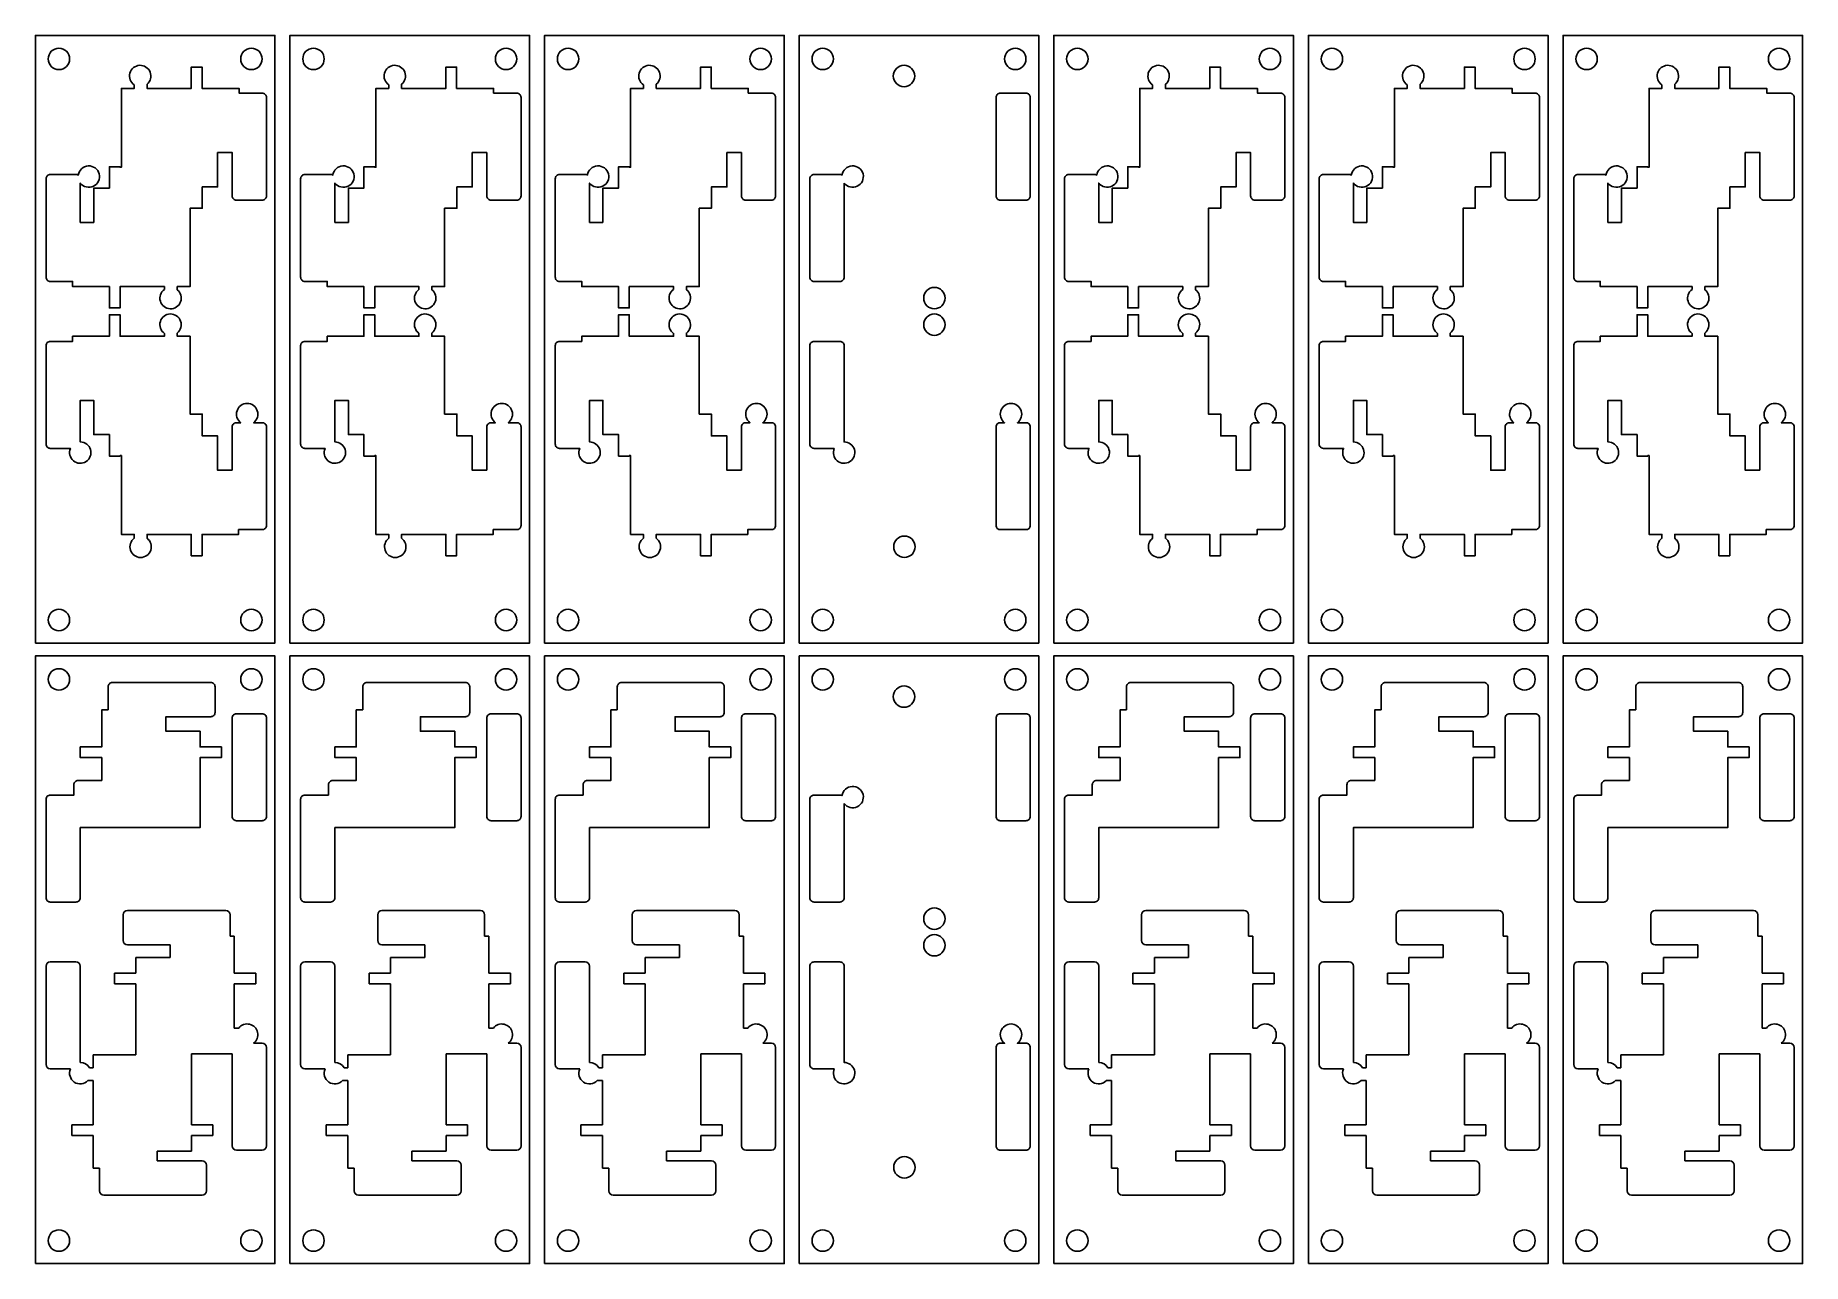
# Model space of a CAD drawing. Extents: x 3 to 416, y 5 to 292.
import ezdxf

# ---------------------------------------------------------------- set-up
doc = ezdxf.new("R2010")
doc.units = 0
doc.header["$MEASUREMENT"] = 0
doc.layers.get('0').update_dxf_attribs({"linetype": 'CONTINUOUS'})

msp = doc.modelspace()

# ---------------------------------------------------------------- linework, layer by layer
at = {"color": 12, "linetype": 'CONTINUOUS'}
for p, q in [((47.8, 87.4), (24.8, 87.4)), ((47.8, 87.4), (24.8, 87.4)), ((107.3, 87.4), (84.3, 87.4)), ((107.3, 87.4), (84.3, 87.4)), ((166.8, 87.4), (143.8, 87.4)), ((166.8, 87.4), (143.8, 87.4)), ((285.8, 87.4), (262.8, 87.4)), ((285.8, 87.4), (262.8, 87.4)), ((345.3, 87.4), (322.3, 87.4)), ((345.3, 87.4), (322.3, 87.4)), ((404.8, 87.4), (381.8, 87.4)), ((404.8, 87.4), (381.8, 87.4)), ((23.8, 86.4), (23.8, 80.4)), ((23.8, 86.4), (23.8, 80.4)), ((48.8, 81.4), (48.8, 86.4)), ((48.8, 81.4), (48.8, 86.4)), ((83.3, 86.4), (83.3, 80.4)), ((83.3, 86.4), (83.3, 80.4)), ((108.3, 81.4), (108.3, 86.4)), ((108.3, 81.4), (108.3, 86.4)), ((142.8, 86.4), (142.8, 80.4)), ((142.8, 86.4), (142.8, 80.4)), ((167.8, 81.4), (167.8, 86.4)), ((167.8, 81.4), (167.8, 86.4)), ((261.8, 86.4), (261.8, 80.4)), ((261.8, 86.4), (261.8, 80.4)), ((286.8, 81.4), (286.8, 86.4)), ((286.8, 81.4), (286.8, 86.4)), ((321.3, 86.4), (321.3, 80.4)), ((321.3, 86.4), (321.3, 80.4)), ((346.3, 81.4), (346.3, 86.4)), ((346.3, 81.4), (346.3, 86.4)), ((380.8, 86.4), (380.8, 80.4)), ((380.8, 86.4), (380.8, 80.4)), ((405.8, 81.4), (405.8, 86.4)), ((405.8, 81.4), (405.8, 86.4)), ((24.8, 79.4), (34.8, 79.4)), ((24.8, 79.4), (34.8, 79.4)), ((34.8, 79.4), (34.8, 76.4375)), ((34.8, 79.4), (34.8, 76.4375)), ((49.8, 81.4), (48.8, 81.4)), ((49.8, 81.4), (48.8, 81.4)), ((49.8, 72.7875), (49.8, 81.4)), ((49.8, 72.7875), (49.8, 81.4)), ((84.3, 79.4), (94.3, 79.4)), ((84.3, 79.4), (94.3, 79.4)), ((94.3, 79.4), (94.3, 76.4375)), ((94.3, 79.4), (94.3, 76.4375)), ((109.3, 81.4), (108.3, 81.4)), ((109.3, 81.4), (108.3, 81.4)), ((109.3, 72.7875), (109.3, 81.4)), ((109.3, 72.7875), (109.3, 81.4)), ((143.8, 79.4), (153.8, 79.4)), ((143.8, 79.4), (153.8, 79.4)), ((153.8, 79.4), (153.8, 76.4375)), ((153.8, 79.4), (153.8, 76.4375)), ((168.8, 81.4), (167.8, 81.4)), ((168.8, 81.4), (167.8, 81.4)), ((168.8, 72.7875), (168.8, 81.4)), ((168.8, 72.7875), (168.8, 81.4)), ((262.8, 79.4), (272.8, 79.4)), ((262.8, 79.4), (272.8, 79.4)), ((272.8, 79.4), (272.8, 76.4375)), ((272.8, 79.4), (272.8, 76.4375)), ((287.8, 81.4), (286.8, 81.4)), ((287.8, 81.4), (286.8, 81.4)), ((287.8, 72.7875), (287.8, 81.4)), ((287.8, 72.7875), (287.8, 81.4)), ((322.3, 79.4), (332.3, 79.4)), ((322.3, 79.4), (332.3, 79.4)), ((332.3, 79.4), (332.3, 76.4375)), ((332.3, 79.4), (332.3, 76.4375)), ((347.3, 81.4), (346.3, 81.4)), ((347.3, 81.4), (346.3, 81.4)), ((347.3, 72.7875), (347.3, 81.4)), ((347.3, 72.7875), (347.3, 81.4)), ((381.8, 79.4), (391.8, 79.4)), ((381.8, 79.4), (391.8, 79.4)), ((391.8, 79.4), (391.8, 76.4375)), ((391.8, 79.4), (391.8, 76.4375)), ((406.8, 81.4), (405.8, 81.4)), ((406.8, 81.4), (405.8, 81.4)), ((406.8, 72.7875), (406.8, 81.4)), ((406.8, 72.7875), (406.8, 81.4)), ((5.8, 74.4), (5.8, 51.4)), ((5.8, 74.4), (5.8, 51.4)), ((12.8, 75.4), (6.8, 75.4)), ((12.8, 75.4), (6.8, 75.4)), ((13.8, 51.9), (13.8, 74.4)), ((13.8, 51.9), (13.8, 74.4)), ((34.8, 76.4375), (26.8, 76.4375)), ((26.8, 76.4375), (26.8, 72.7875)), ((34.8, 76.4375), (26.8, 76.4375)), ((26.8, 76.4375), (26.8, 72.7875)), ((65.3, 74.4), (65.3, 51.4)), ((65.3, 74.4), (65.3, 51.4)), ((72.3, 75.4), (66.3, 75.4)), ((72.3, 75.4), (66.3, 75.4)), ((73.3, 51.9), (73.3, 74.4)), ((73.3, 51.9), (73.3, 74.4)), ((94.3, 76.4375), (86.3, 76.4375)), ((86.3, 76.4375), (86.3, 72.7875)), ((94.3, 76.4375), (86.3, 76.4375)), ((86.3, 76.4375), (86.3, 72.7875)), ((124.8, 74.4), (124.8, 51.4)), ((124.8, 74.4), (124.8, 51.4)), ((131.8, 75.4), (125.8, 75.4)), ((131.8, 75.4), (125.8, 75.4)), ((132.8, 51.9), (132.8, 74.4)), ((132.8, 51.9), (132.8, 74.4)), ((153.8, 76.4375), (145.8, 76.4375)), ((145.8, 76.4375), (145.8, 72.7875)), ((153.8, 76.4375), (145.8, 76.4375)), ((145.8, 76.4375), (145.8, 72.7875)), ((243.8, 74.4), (243.8, 51.4)), ((243.8, 74.4), (243.8, 51.4)), ((250.8, 75.4), (244.8, 75.4)), ((250.8, 75.4), (244.8, 75.4)), ((251.8, 51.9), (251.8, 74.4)), ((251.8, 51.9), (251.8, 74.4)), ((272.8, 76.4375), (264.8, 76.4375)), ((264.8, 76.4375), (264.8, 72.7875)), ((272.8, 76.4375), (264.8, 76.4375)), ((264.8, 76.4375), (264.8, 72.7875)), ((303.3, 74.4), (303.3, 51.4)), ((303.3, 74.4), (303.3, 51.4)), ((310.3, 75.4), (304.3, 75.4)), ((310.3, 75.4), (304.3, 75.4)), ((311.3, 51.9), (311.3, 74.4)), ((311.3, 51.9), (311.3, 74.4)), ((332.3, 76.4375), (324.3, 76.4375)), ((324.3, 76.4375), (324.3, 72.7875)), ((332.3, 76.4375), (324.3, 76.4375)), ((324.3, 76.4375), (324.3, 72.7875)), ((362.8, 74.4), (362.8, 51.4)), ((362.8, 74.4), (362.8, 51.4)), ((369.8, 75.4), (363.8, 75.4)), ((369.8, 75.4), (363.8, 75.4)), ((370.8, 51.9), (370.8, 74.4)), ((370.8, 51.9), (370.8, 74.4)), ((391.8, 76.4375), (383.8, 76.4375)), ((383.8, 76.4375), (383.8, 72.7875)), ((391.8, 76.4375), (383.8, 76.4375)), ((383.8, 76.4375), (383.8, 72.7875)), ((26.8, 72.7875), (21.8, 72.7875)), ((21.8, 72.7875), (21.8, 70.2875)), ((26.8, 72.7875), (21.8, 72.7875)), ((21.8, 72.7875), (21.8, 70.2875)), ((21.8, 70.2875), (26.8, 70.2875)), ((21.8, 70.2875), (26.8, 70.2875)), ((26.8, 70.2875), (26.8, 53.6625)), ((26.8, 70.2875), (26.8, 53.6625)), ((54.8, 72.7875), (49.8, 72.7875)), ((54.8, 72.7875), (49.8, 72.7875)), ((49.8, 59.9375), (49.8, 70.2875)), ((49.8, 70.2875), (54.8, 70.2875)), ((49.8, 59.9375), (49.8, 70.2875)), ((49.8, 70.2875), (54.8, 70.2875)), ((54.8, 70.2875), (54.8, 72.7875)), ((54.8, 70.2875), (54.8, 72.7875)), ((86.3, 72.7875), (81.3, 72.7875)), ((81.3, 72.7875), (81.3, 70.2875)), ((86.3, 72.7875), (81.3, 72.7875)), ((81.3, 72.7875), (81.3, 70.2875)), ((81.3, 70.2875), (86.3, 70.2875)), ((81.3, 70.2875), (86.3, 70.2875)), ((86.3, 70.2875), (86.3, 53.6625)), ((86.3, 70.2875), (86.3, 53.6625)), ((114.3, 72.7875), (109.3, 72.7875)), ((114.3, 72.7875), (109.3, 72.7875)), ((109.3, 59.9375), (109.3, 70.2875)), ((109.3, 70.2875), (114.3, 70.2875)), ((109.3, 59.9375), (109.3, 70.2875)), ((109.3, 70.2875), (114.3, 70.2875)), ((114.3, 70.2875), (114.3, 72.7875)), ((114.3, 70.2875), (114.3, 72.7875)), ((145.8, 72.7875), (140.8, 72.7875)), ((140.8, 72.7875), (140.8, 70.2875)), ((145.8, 72.7875), (140.8, 72.7875)), ((140.8, 72.7875), (140.8, 70.2875)), ((140.8, 70.2875), (145.8, 70.2875)), ((140.8, 70.2875), (145.8, 70.2875)), ((145.8, 70.2875), (145.8, 53.6625)), ((145.8, 70.2875), (145.8, 53.6625)), ((173.8, 72.7875), (168.8, 72.7875)), ((173.8, 72.7875), (168.8, 72.7875)), ((168.8, 59.9375), (168.8, 70.2875)), ((168.8, 70.2875), (173.8, 70.2875)), ((168.8, 59.9375), (168.8, 70.2875)), ((168.8, 70.2875), (173.8, 70.2875)), ((173.8, 70.2875), (173.8, 72.7875)), ((173.8, 70.2875), (173.8, 72.7875)), ((264.8, 72.7875), (259.8, 72.7875)), ((259.8, 72.7875), (259.8, 70.2875)), ((264.8, 72.7875), (259.8, 72.7875)), ((259.8, 72.7875), (259.8, 70.2875)), ((259.8, 70.2875), (264.8, 70.2875)), ((259.8, 70.2875), (264.8, 70.2875)), ((264.8, 70.2875), (264.8, 53.6625)), ((264.8, 70.2875), (264.8, 53.6625)), ((292.8, 72.7875), (287.8, 72.7875)), ((292.8, 72.7875), (287.8, 72.7875)), ((287.8, 59.9375), (287.8, 70.2875)), ((287.8, 70.2875), (292.8, 70.2875)), ((287.8, 59.9375), (287.8, 70.2875)), ((287.8, 70.2875), (292.8, 70.2875)), ((292.8, 70.2875), (292.8, 72.7875)), ((292.8, 70.2875), (292.8, 72.7875)), ((324.3, 72.7875), (319.3, 72.7875)), ((319.3, 72.7875), (319.3, 70.2875)), ((324.3, 72.7875), (319.3, 72.7875)), ((319.3, 72.7875), (319.3, 70.2875)), ((319.3, 70.2875), (324.3, 70.2875)), ((319.3, 70.2875), (324.3, 70.2875)), ((324.3, 70.2875), (324.3, 53.6625)), ((324.3, 70.2875), (324.3, 53.6625)), ((352.3, 72.7875), (347.3, 72.7875)), ((352.3, 72.7875), (347.3, 72.7875)), ((347.3, 59.9375), (347.3, 70.2875)), ((347.3, 70.2875), (352.3, 70.2875)), ((347.3, 59.9375), (347.3, 70.2875)), ((347.3, 70.2875), (352.3, 70.2875)), ((352.3, 70.2875), (352.3, 72.7875)), ((352.3, 70.2875), (352.3, 72.7875)), ((383.8, 72.7875), (378.8, 72.7875)), ((378.8, 72.7875), (378.8, 70.2875)), ((383.8, 72.7875), (378.8, 72.7875)), ((378.8, 72.7875), (378.8, 70.2875)), ((378.8, 70.2875), (383.8, 70.2875)), ((378.8, 70.2875), (383.8, 70.2875)), ((383.8, 70.2875), (383.8, 53.6625)), ((383.8, 70.2875), (383.8, 53.6625)), ((411.8, 72.7875), (406.8, 72.7875)), ((411.8, 72.7875), (406.8, 72.7875)), ((406.8, 59.9375), (406.8, 70.2875)), ((406.8, 70.2875), (411.8, 70.2875)), ((406.8, 59.9375), (406.8, 70.2875)), ((406.8, 70.2875), (411.8, 70.2875)), ((411.8, 70.2875), (411.8, 72.7875)), ((411.8, 70.2875), (411.8, 72.7875)), ((50.828682, 59.9375), (49.8, 59.9375)), ((50.828682, 59.9375), (49.8, 59.9375)), ((110.328682, 59.9375), (109.3, 59.9375)), ((110.328682, 59.9375), (109.3, 59.9375)), ((169.828682, 59.9375), (168.8, 59.9375)), ((169.828682, 59.9375), (168.8, 59.9375)), ((288.828682, 59.9375), (287.8, 59.9375)), ((288.828682, 59.9375), (287.8, 59.9375)), ((348.328682, 59.9375), (347.3, 59.9375)), ((348.328682, 59.9375), (347.3, 59.9375)), ((407.828682, 59.9375), (406.8, 59.9375)), ((407.828682, 59.9375), (406.8, 59.9375)), ((39.8, 37.3125), (39.8, 53.9375)), ((39.8, 53.9375), (49.3, 53.9375)), ((39.8, 37.3125), (39.8, 53.9375)), ((39.8, 53.9375), (49.3, 53.9375)), ((49.3, 53.9375), (49.3, 32.4)), ((49.3, 53.9375), (49.3, 32.4)), ((56.3, 56.4), (54.3, 56.4)), ((56.3, 56.4), (54.3, 56.4)), ((57.3, 32.4), (57.3, 55.4)), ((57.3, 32.4), (57.3, 55.4)), ((99.3, 37.3125), (99.3, 53.9375)), ((99.3, 53.9375), (108.8, 53.9375)), ((99.3, 37.3125), (99.3, 53.9375)), ((99.3, 53.9375), (108.8, 53.9375)), ((108.8, 53.9375), (108.8, 32.4)), ((108.8, 53.9375), (108.8, 32.4)), ((115.8, 56.4), (113.8, 56.4)), ((115.8, 56.4), (113.8, 56.4)), ((116.8, 32.4), (116.8, 55.4)), ((116.8, 32.4), (116.8, 55.4)), ((158.8, 37.3125), (158.8, 53.9375)), ((158.8, 53.9375), (168.3, 53.9375)), ((158.8, 37.3125), (158.8, 53.9375)), ((158.8, 53.9375), (168.3, 53.9375)), ((168.3, 53.9375), (168.3, 32.4)), ((168.3, 53.9375), (168.3, 32.4)), ((175.3, 56.4), (173.3, 56.4)), ((175.3, 56.4), (173.3, 56.4)), ((176.3, 32.4), (176.3, 55.4)), ((176.3, 32.4), (176.3, 55.4)), ((277.8, 37.3125), (277.8, 53.9375)), ((277.8, 53.9375), (287.3, 53.9375)), ((277.8, 37.3125), (277.8, 53.9375)), ((277.8, 53.9375), (287.3, 53.9375)), ((287.3, 53.9375), (287.3, 32.4)), ((287.3, 53.9375), (287.3, 32.4)), ((294.3, 56.4), (292.3, 56.4)), ((294.3, 56.4), (292.3, 56.4)), ((295.3, 32.4), (295.3, 55.4)), ((295.3, 32.4), (295.3, 55.4)), ((337.3, 37.3125), (337.3, 53.9375)), ((337.3, 53.9375), (346.8, 53.9375)), ((337.3, 37.3125), (337.3, 53.9375)), ((337.3, 53.9375), (346.8, 53.9375)), ((346.8, 53.9375), (346.8, 32.4)), ((346.8, 53.9375), (346.8, 32.4)), ((353.8, 56.4), (351.8, 56.4)), ((353.8, 56.4), (351.8, 56.4)), ((354.8, 32.4), (354.8, 55.4)), ((354.8, 32.4), (354.8, 55.4)), ((396.8, 37.3125), (396.8, 53.9375)), ((396.8, 53.9375), (406.3, 53.9375)), ((396.8, 37.3125), (396.8, 53.9375)), ((396.8, 53.9375), (406.3, 53.9375)), ((406.3, 53.9375), (406.3, 32.4)), ((406.3, 53.9375), (406.3, 32.4)), ((413.3, 56.4), (411.3, 56.4)), ((413.3, 56.4), (411.3, 56.4)), ((414.3, 32.4), (414.3, 55.4)), ((414.3, 32.4), (414.3, 55.4)), ((6.8, 50.4), (11.508712, 50.4)), ((6.8, 50.4), (11.508712, 50.4)), ((16.8, 50.6625), (15.957798, 50.6625)), ((16.8, 50.6625), (15.957798, 50.6625)), ((26.8, 53.6625), (16.8, 53.6625)), ((16.8, 53.6625), (16.8, 50.6625)), ((26.8, 53.6625), (16.8, 53.6625)), ((16.8, 53.6625), (16.8, 50.6625)), ((66.3, 50.4), (71.008712, 50.4)), ((66.3, 50.4), (71.008712, 50.4)), ((76.3, 50.6625), (75.457798, 50.6625)), ((76.3, 50.6625), (75.457798, 50.6625)), ((86.3, 53.6625), (76.3, 53.6625)), ((76.3, 53.6625), (76.3, 50.6625)), ((86.3, 53.6625), (76.3, 53.6625)), ((76.3, 53.6625), (76.3, 50.6625)), ((125.8, 50.4), (130.508712, 50.4)), ((125.8, 50.4), (130.508712, 50.4)), ((135.8, 50.6625), (134.957798, 50.6625)), ((135.8, 50.6625), (134.957798, 50.6625)), ((145.8, 53.6625), (135.8, 53.6625)), ((135.8, 53.6625), (135.8, 50.6625)), ((145.8, 53.6625), (135.8, 53.6625)), ((135.8, 53.6625), (135.8, 50.6625)), ((244.8, 50.4), (249.508712, 50.4)), ((244.8, 50.4), (249.508712, 50.4)), ((254.8, 50.6625), (253.957798, 50.6625)), ((254.8, 50.6625), (253.957798, 50.6625)), ((264.8, 53.6625), (254.8, 53.6625)), ((254.8, 53.6625), (254.8, 50.6625)), ((264.8, 53.6625), (254.8, 53.6625)), ((254.8, 53.6625), (254.8, 50.6625)), ((304.3, 50.4), (309.008712, 50.4)), ((304.3, 50.4), (309.008712, 50.4)), ((314.3, 50.6625), (313.457798, 50.6625)), ((314.3, 50.6625), (313.457798, 50.6625)), ((324.3, 53.6625), (314.3, 53.6625)), ((314.3, 53.6625), (314.3, 50.6625)), ((324.3, 53.6625), (314.3, 53.6625)), ((314.3, 53.6625), (314.3, 50.6625)), ((363.8, 50.4), (368.508712, 50.4)), ((363.8, 50.4), (368.508712, 50.4)), ((373.8, 50.6625), (372.957798, 50.6625)), ((373.8, 50.6625), (372.957798, 50.6625)), ((383.8, 53.6625), (373.8, 53.6625)), ((373.8, 53.6625), (373.8, 50.6625)), ((383.8, 53.6625), (373.8, 53.6625)), ((373.8, 53.6625), (373.8, 50.6625)), ((15.597524, 47.6625), (16.8, 47.6625)), ((15.597524, 47.6625), (16.8, 47.6625)), ((16.8, 47.6625), (16.8, 37.3125)), ((16.8, 47.6625), (16.8, 37.3125)), ((75.097524, 47.6625), (76.3, 47.6625)), ((75.097524, 47.6625), (76.3, 47.6625)), ((76.3, 47.6625), (76.3, 37.3125)), ((76.3, 47.6625), (76.3, 37.3125)), ((134.597524, 47.6625), (135.8, 47.6625)), ((134.597524, 47.6625), (135.8, 47.6625)), ((135.8, 47.6625), (135.8, 37.3125)), ((135.8, 47.6625), (135.8, 37.3125)), ((253.597524, 47.6625), (254.8, 47.6625)), ((253.597524, 47.6625), (254.8, 47.6625)), ((254.8, 47.6625), (254.8, 37.3125)), ((254.8, 47.6625), (254.8, 37.3125)), ((313.097524, 47.6625), (314.3, 47.6625)), ((313.097524, 47.6625), (314.3, 47.6625)), ((314.3, 47.6625), (314.3, 37.3125)), ((314.3, 47.6625), (314.3, 37.3125)), ((372.597524, 47.6625), (373.8, 47.6625)), ((372.597524, 47.6625), (373.8, 47.6625)), ((373.8, 47.6625), (373.8, 37.3125)), ((373.8, 47.6625), (373.8, 37.3125)), ((16.8, 37.3125), (11.8, 37.3125)), ((11.8, 37.3125), (11.8, 34.8125)), ((16.8, 37.3125), (11.8, 37.3125)), ((11.8, 37.3125), (11.8, 34.8125)), ((44.8, 37.3125), (39.8, 37.3125)), ((44.8, 37.3125), (39.8, 37.3125)), ((44.8, 34.8125), (44.8, 37.3125)), ((44.8, 34.8125), (44.8, 37.3125)), ((76.3, 37.3125), (71.3, 37.3125)), ((71.3, 37.3125), (71.3, 34.8125)), ((76.3, 37.3125), (71.3, 37.3125)), ((71.3, 37.3125), (71.3, 34.8125)), ((104.3, 37.3125), (99.3, 37.3125)), ((104.3, 37.3125), (99.3, 37.3125)), ((104.3, 34.8125), (104.3, 37.3125)), ((104.3, 34.8125), (104.3, 37.3125)), ((135.8, 37.3125), (130.8, 37.3125)), ((130.8, 37.3125), (130.8, 34.8125)), ((135.8, 37.3125), (130.8, 37.3125)), ((130.8, 37.3125), (130.8, 34.8125)), ((163.8, 37.3125), (158.8, 37.3125)), ((163.8, 37.3125), (158.8, 37.3125)), ((163.8, 34.8125), (163.8, 37.3125)), ((163.8, 34.8125), (163.8, 37.3125)), ((254.8, 37.3125), (249.8, 37.3125)), ((249.8, 37.3125), (249.8, 34.8125)), ((254.8, 37.3125), (249.8, 37.3125)), ((249.8, 37.3125), (249.8, 34.8125)), ((282.8, 37.3125), (277.8, 37.3125)), ((282.8, 37.3125), (277.8, 37.3125)), ((282.8, 34.8125), (282.8, 37.3125)), ((282.8, 34.8125), (282.8, 37.3125)), ((314.3, 37.3125), (309.3, 37.3125)), ((309.3, 37.3125), (309.3, 34.8125)), ((314.3, 37.3125), (309.3, 37.3125)), ((309.3, 37.3125), (309.3, 34.8125)), ((342.3, 37.3125), (337.3, 37.3125)), ((342.3, 37.3125), (337.3, 37.3125)), ((342.3, 34.8125), (342.3, 37.3125)), ((342.3, 34.8125), (342.3, 37.3125)), ((373.8, 37.3125), (368.8, 37.3125)), ((368.8, 37.3125), (368.8, 34.8125)), ((373.8, 37.3125), (368.8, 37.3125)), ((368.8, 37.3125), (368.8, 34.8125)), ((401.8, 37.3125), (396.8, 37.3125)), ((401.8, 37.3125), (396.8, 37.3125)), ((401.8, 34.8125), (401.8, 37.3125)), ((401.8, 34.8125), (401.8, 37.3125)), ((11.8, 34.8125), (16.8, 34.8125)), ((11.8, 34.8125), (16.8, 34.8125)), ((16.8, 34.8125), (16.8, 27.2125)), ((16.8, 34.8125), (16.8, 27.2125)), ((39.8, 31.1625), (39.8, 34.8125)), ((39.8, 34.8125), (44.8, 34.8125)), ((39.8, 31.1625), (39.8, 34.8125)), ((39.8, 34.8125), (44.8, 34.8125)), ((71.3, 34.8125), (76.3, 34.8125)), ((71.3, 34.8125), (76.3, 34.8125)), ((76.3, 34.8125), (76.3, 27.2125)), ((76.3, 34.8125), (76.3, 27.2125)), ((99.3, 31.1625), (99.3, 34.8125)), ((99.3, 34.8125), (104.3, 34.8125)), ((99.3, 31.1625), (99.3, 34.8125)), ((99.3, 34.8125), (104.3, 34.8125)), ((130.8, 34.8125), (135.8, 34.8125)), ((130.8, 34.8125), (135.8, 34.8125)), ((135.8, 34.8125), (135.8, 27.2125)), ((135.8, 34.8125), (135.8, 27.2125)), ((158.8, 31.1625), (158.8, 34.8125)), ((158.8, 34.8125), (163.8, 34.8125)), ((158.8, 31.1625), (158.8, 34.8125)), ((158.8, 34.8125), (163.8, 34.8125)), ((249.8, 34.8125), (254.8, 34.8125)), ((249.8, 34.8125), (254.8, 34.8125)), ((254.8, 34.8125), (254.8, 27.2125)), ((254.8, 34.8125), (254.8, 27.2125)), ((277.8, 31.1625), (277.8, 34.8125)), ((277.8, 34.8125), (282.8, 34.8125)), ((277.8, 31.1625), (277.8, 34.8125)), ((277.8, 34.8125), (282.8, 34.8125)), ((309.3, 34.8125), (314.3, 34.8125)), ((309.3, 34.8125), (314.3, 34.8125)), ((314.3, 34.8125), (314.3, 27.2125)), ((314.3, 34.8125), (314.3, 27.2125)), ((337.3, 31.1625), (337.3, 34.8125)), ((337.3, 34.8125), (342.3, 34.8125)), ((337.3, 31.1625), (337.3, 34.8125)), ((337.3, 34.8125), (342.3, 34.8125)), ((368.8, 34.8125), (373.8, 34.8125)), ((368.8, 34.8125), (373.8, 34.8125)), ((373.8, 34.8125), (373.8, 27.2125)), ((373.8, 34.8125), (373.8, 27.2125)), ((396.8, 31.1625), (396.8, 34.8125)), ((396.8, 34.8125), (401.8, 34.8125)), ((396.8, 31.1625), (396.8, 34.8125)), ((396.8, 34.8125), (401.8, 34.8125)), ((31.8, 28.9), (31.8, 31.1625)), ((31.8, 31.1625), (39.8, 31.1625)), ((31.8, 28.9), (31.8, 31.1625)), ((31.8, 31.1625), (39.8, 31.1625)), ((50.3, 31.4), (56.3, 31.4)), ((50.3, 31.4), (56.3, 31.4)), ((91.3, 28.9), (91.3, 31.1625)), ((91.3, 31.1625), (99.3, 31.1625)), ((91.3, 28.9), (91.3, 31.1625)), ((91.3, 31.1625), (99.3, 31.1625)), ((109.8, 31.4), (115.8, 31.4)), ((109.8, 31.4), (115.8, 31.4)), ((150.8, 28.9), (150.8, 31.1625)), ((150.8, 31.1625), (158.8, 31.1625)), ((150.8, 28.9), (150.8, 31.1625)), ((150.8, 31.1625), (158.8, 31.1625)), ((169.3, 31.4), (175.3, 31.4)), ((169.3, 31.4), (175.3, 31.4)), ((269.8, 28.9), (269.8, 31.1625)), ((269.8, 31.1625), (277.8, 31.1625)), ((269.8, 28.9), (269.8, 31.1625)), ((269.8, 31.1625), (277.8, 31.1625)), ((288.3, 31.4), (294.3, 31.4)), ((288.3, 31.4), (294.3, 31.4)), ((329.3, 28.9), (329.3, 31.1625)), ((329.3, 31.1625), (337.3, 31.1625)), ((329.3, 28.9), (329.3, 31.1625)), ((329.3, 31.1625), (337.3, 31.1625)), ((347.8, 31.4), (353.8, 31.4)), ((347.8, 31.4), (353.8, 31.4)), ((388.8, 28.9), (388.8, 31.1625)), ((388.8, 31.1625), (396.8, 31.1625)), ((388.8, 28.9), (388.8, 31.1625)), ((388.8, 31.1625), (396.8, 31.1625)), ((407.3, 31.4), (413.3, 31.4)), ((407.3, 31.4), (413.3, 31.4)), ((16.8, 27.2), (18.3, 27.2125)), ((16.8, 27.2), (18.3, 27.2125)), ((18.3, 27.2125), (18.3, 21.9)), ((18.3, 27.2125), (18.3, 21.9)), ((42.3, 28.9), (31.8, 28.9)), ((42.3, 28.9), (31.8, 28.9)), ((43.3, 21.9), (43.3, 27.9)), ((43.3, 21.9), (43.3, 27.9)), ((76.3, 27.2), (77.8, 27.2125)), ((76.3, 27.2), (77.8, 27.2125)), ((77.8, 27.2125), (77.8, 21.9)), ((77.8, 27.2125), (77.8, 21.9)), ((101.8, 28.9), (91.3, 28.9)), ((101.8, 28.9), (91.3, 28.9)), ((102.8, 21.9), (102.8, 27.9)), ((102.8, 21.9), (102.8, 27.9)), ((135.8, 27.2), (137.3, 27.2125)), ((135.8, 27.2), (137.3, 27.2125)), ((137.3, 27.2125), (137.3, 21.9)), ((137.3, 27.2125), (137.3, 21.9)), ((161.3, 28.9), (150.8, 28.9)), ((161.3, 28.9), (150.8, 28.9)), ((162.3, 21.9), (162.3, 27.9)), ((162.3, 21.9), (162.3, 27.9)), ((254.8, 27.2), (256.3, 27.2125)), ((254.8, 27.2), (256.3, 27.2125)), ((256.3, 27.2125), (256.3, 21.9)), ((256.3, 27.2125), (256.3, 21.9)), ((280.3, 28.9), (269.8, 28.9)), ((280.3, 28.9), (269.8, 28.9)), ((281.3, 21.9), (281.3, 27.9)), ((281.3, 21.9), (281.3, 27.9)), ((314.3, 27.2), (315.8, 27.2125)), ((314.3, 27.2), (315.8, 27.2125)), ((315.8, 27.2125), (315.8, 21.9)), ((315.8, 27.2125), (315.8, 21.9)), ((339.8, 28.9), (329.3, 28.9)), ((339.8, 28.9), (329.3, 28.9)), ((340.8, 21.9), (340.8, 27.9)), ((340.8, 21.9), (340.8, 27.9)), ((373.8, 27.2), (375.3, 27.2125)), ((373.8, 27.2), (375.3, 27.2125)), ((375.3, 27.2125), (375.3, 21.9)), ((375.3, 27.2125), (375.3, 21.9)), ((399.3, 28.9), (388.8, 28.9)), ((399.3, 28.9), (388.8, 28.9)), ((400.3, 21.9), (400.3, 27.9)), ((400.3, 21.9), (400.3, 27.9)), ((19.3, 20.9), (42.3, 20.9)), ((19.3, 20.9), (42.3, 20.9)), ((78.8, 20.9), (101.8, 20.9)), ((78.8, 20.9), (101.8, 20.9)), ((138.3, 20.9), (161.3, 20.9)), ((138.3, 20.9), (161.3, 20.9)), ((257.3, 20.9), (280.3, 20.9)), ((257.3, 20.9), (280.3, 20.9)), ((316.8, 20.9), (339.8, 20.9)), ((316.8, 20.9), (339.8, 20.9)), ((376.3, 20.9), (399.3, 20.9)), ((376.3, 20.9), (399.3, 20.9))]:
    msp.add_line(p, q, dxfattribs=at)
at = {"color": 142, "linetype": 'CONTINUOUS'}
for p, q in [((24.8, 87.4), (47.8, 87.4)), ((84.3, 87.4), (107.3, 87.4)), ((143.8, 87.4), (166.8, 87.4)), ((262.8, 87.4), (285.8, 87.4)), ((322.3, 87.4), (345.3, 87.4)), ((381.8, 87.4), (404.8, 87.4)), ((23.8, 80.4), (23.8, 86.4)), ((48.8, 86.4), (48.8, 81.4)), ((83.3, 80.4), (83.3, 86.4)), ((108.3, 86.4), (108.3, 81.4)), ((142.8, 80.4), (142.8, 86.4)), ((167.8, 86.4), (167.8, 81.4)), ((261.8, 80.4), (261.8, 86.4)), ((286.8, 86.4), (286.8, 81.4)), ((321.3, 80.4), (321.3, 86.4)), ((346.3, 86.4), (346.3, 81.4)), ((380.8, 80.4), (380.8, 86.4)), ((405.8, 86.4), (405.8, 81.4)), ((34.8, 79.4), (24.8, 79.4)), ((34.8, 76.4375), (34.8, 79.4)), ((48.8, 81.4), (49.8, 81.4)), ((49.8, 81.4), (49.8, 72.7875)), ((94.3, 79.4), (84.3, 79.4)), ((94.3, 76.4375), (94.3, 79.4)), ((108.3, 81.4), (109.3, 81.4)), ((109.3, 81.4), (109.3, 72.7875)), ((153.8, 79.4), (143.8, 79.4)), ((153.8, 76.4375), (153.8, 79.4)), ((167.8, 81.4), (168.8, 81.4)), ((168.8, 81.4), (168.8, 72.7875)), ((272.8, 79.4), (262.8, 79.4)), ((272.8, 76.4375), (272.8, 79.4)), ((286.8, 81.4), (287.8, 81.4)), ((287.8, 81.4), (287.8, 72.7875)), ((332.3, 79.4), (322.3, 79.4)), ((332.3, 76.4375), (332.3, 79.4)), ((346.3, 81.4), (347.3, 81.4)), ((347.3, 81.4), (347.3, 72.7875)), ((391.8, 79.4), (381.8, 79.4)), ((391.8, 76.4375), (391.8, 79.4)), ((405.8, 81.4), (406.8, 81.4)), ((406.8, 81.4), (406.8, 72.7875)), ((5.8, 51.4), (5.8, 74.4)), ((6.8, 75.4), (12.8, 75.4)), ((13.8, 74.4), (13.8, 51.9)), ((26.8, 72.7875), (26.8, 76.4375)), ((26.8, 76.4375), (34.8, 76.4375)), ((65.3, 51.4), (65.3, 74.4)), ((66.3, 75.4), (72.3, 75.4)), ((73.3, 74.4), (73.3, 51.9)), ((86.3, 72.7875), (86.3, 76.4375)), ((86.3, 76.4375), (94.3, 76.4375)), ((124.8, 51.4), (124.8, 74.4)), ((125.8, 75.4), (131.8, 75.4)), ((132.8, 74.4), (132.8, 51.9)), ((145.8, 72.7875), (145.8, 76.4375)), ((145.8, 76.4375), (153.8, 76.4375)), ((243.8, 51.4), (243.8, 74.4)), ((244.8, 75.4), (250.8, 75.4)), ((251.8, 74.4), (251.8, 51.9)), ((264.8, 72.7875), (264.8, 76.4375)), ((264.8, 76.4375), (272.8, 76.4375)), ((303.3, 51.4), (303.3, 74.4)), ((304.3, 75.4), (310.3, 75.4)), ((311.3, 74.4), (311.3, 51.9)), ((324.3, 72.7875), (324.3, 76.4375)), ((324.3, 76.4375), (332.3, 76.4375)), ((362.8, 51.4), (362.8, 74.4)), ((363.8, 75.4), (369.8, 75.4)), ((370.8, 74.4), (370.8, 51.9)), ((383.8, 72.7875), (383.8, 76.4375)), ((383.8, 76.4375), (391.8, 76.4375)), ((21.8, 70.2875), (21.8, 72.7875)), ((21.8, 72.7875), (26.8, 72.7875)), ((26.8, 70.2875), (21.8, 70.2875)), ((26.8, 53.6625), (26.8, 70.2875)), ((49.8, 72.7875), (54.8, 72.7875)), ((54.8, 70.2875), (49.8, 70.2875)), ((49.8, 70.2875), (49.8, 59.9375)), ((54.8, 72.7875), (54.8, 70.2875)), ((81.3, 70.2875), (81.3, 72.7875)), ((81.3, 72.7875), (86.3, 72.7875)), ((86.3, 70.2875), (81.3, 70.2875)), ((86.3, 53.6625), (86.3, 70.2875)), ((109.3, 72.7875), (114.3, 72.7875)), ((114.3, 70.2875), (109.3, 70.2875)), ((109.3, 70.2875), (109.3, 59.9375)), ((114.3, 72.7875), (114.3, 70.2875)), ((140.8, 70.2875), (140.8, 72.7875)), ((140.8, 72.7875), (145.8, 72.7875)), ((145.8, 70.2875), (140.8, 70.2875)), ((145.8, 53.6625), (145.8, 70.2875)), ((168.8, 72.7875), (173.8, 72.7875)), ((173.8, 70.2875), (168.8, 70.2875)), ((168.8, 70.2875), (168.8, 59.9375)), ((173.8, 72.7875), (173.8, 70.2875)), ((259.8, 70.2875), (259.8, 72.7875)), ((259.8, 72.7875), (264.8, 72.7875)), ((264.8, 70.2875), (259.8, 70.2875)), ((264.8, 53.6625), (264.8, 70.2875)), ((287.8, 72.7875), (292.8, 72.7875)), ((292.8, 70.2875), (287.8, 70.2875)), ((287.8, 70.2875), (287.8, 59.9375)), ((292.8, 72.7875), (292.8, 70.2875)), ((319.3, 70.2875), (319.3, 72.7875)), ((319.3, 72.7875), (324.3, 72.7875)), ((324.3, 70.2875), (319.3, 70.2875)), ((324.3, 53.6625), (324.3, 70.2875)), ((347.3, 72.7875), (352.3, 72.7875)), ((352.3, 70.2875), (347.3, 70.2875)), ((347.3, 70.2875), (347.3, 59.9375)), ((352.3, 72.7875), (352.3, 70.2875)), ((378.8, 70.2875), (378.8, 72.7875)), ((378.8, 72.7875), (383.8, 72.7875)), ((383.8, 70.2875), (378.8, 70.2875)), ((383.8, 53.6625), (383.8, 70.2875)), ((406.8, 72.7875), (411.8, 72.7875)), ((411.8, 70.2875), (406.8, 70.2875)), ((406.8, 70.2875), (406.8, 59.9375)), ((411.8, 72.7875), (411.8, 70.2875)), ((49.8, 59.9375), (50.828682, 59.9375)), ((109.3, 59.9375), (110.328682, 59.9375)), ((168.8, 59.9375), (169.828682, 59.9375)), ((287.8, 59.9375), (288.828682, 59.9375)), ((347.3, 59.9375), (348.328682, 59.9375)), ((406.8, 59.9375), (407.828682, 59.9375)), ((49.3, 53.9375), (39.8, 53.9375)), ((39.8, 53.9375), (39.8, 37.3125)), ((49.3, 32.4), (49.3, 53.9375)), ((54.3, 56.4), (56.3, 56.4)), ((57.3, 55.4), (57.3, 32.4)), ((108.8, 53.9375), (99.3, 53.9375)), ((99.3, 53.9375), (99.3, 37.3125)), ((108.8, 32.4), (108.8, 53.9375)), ((113.8, 56.4), (115.8, 56.4)), ((116.8, 55.4), (116.8, 32.4)), ((168.3, 53.9375), (158.8, 53.9375)), ((158.8, 53.9375), (158.8, 37.3125)), ((168.3, 32.4), (168.3, 53.9375)), ((173.3, 56.4), (175.3, 56.4)), ((176.3, 55.4), (176.3, 32.4)), ((287.3, 53.9375), (277.8, 53.9375)), ((277.8, 53.9375), (277.8, 37.3125)), ((287.3, 32.4), (287.3, 53.9375)), ((292.3, 56.4), (294.3, 56.4)), ((295.3, 55.4), (295.3, 32.4)), ((346.8, 53.9375), (337.3, 53.9375)), ((337.3, 53.9375), (337.3, 37.3125)), ((346.8, 32.4), (346.8, 53.9375)), ((351.8, 56.4), (353.8, 56.4)), ((354.8, 55.4), (354.8, 32.4)), ((406.3, 53.9375), (396.8, 53.9375)), ((396.8, 53.9375), (396.8, 37.3125)), ((406.3, 32.4), (406.3, 53.9375)), ((411.3, 56.4), (413.3, 56.4)), ((414.3, 55.4), (414.3, 32.4)), ((11.508712, 50.4), (6.8, 50.4)), ((15.957798, 50.6625), (16.8, 50.6625)), ((16.8, 50.6625), (16.8, 53.6625)), ((16.8, 53.6625), (26.8, 53.6625)), ((71.008712, 50.4), (66.3, 50.4)), ((75.457798, 50.6625), (76.3, 50.6625)), ((76.3, 50.6625), (76.3, 53.6625)), ((76.3, 53.6625), (86.3, 53.6625)), ((130.508712, 50.4), (125.8, 50.4)), ((134.957798, 50.6625), (135.8, 50.6625)), ((135.8, 50.6625), (135.8, 53.6625)), ((135.8, 53.6625), (145.8, 53.6625)), ((249.508712, 50.4), (244.8, 50.4)), ((253.957798, 50.6625), (254.8, 50.6625)), ((254.8, 50.6625), (254.8, 53.6625)), ((254.8, 53.6625), (264.8, 53.6625)), ((309.008712, 50.4), (304.3, 50.4)), ((313.457798, 50.6625), (314.3, 50.6625)), ((314.3, 50.6625), (314.3, 53.6625)), ((314.3, 53.6625), (324.3, 53.6625)), ((368.508712, 50.4), (363.8, 50.4)), ((372.957798, 50.6625), (373.8, 50.6625)), ((373.8, 50.6625), (373.8, 53.6625)), ((373.8, 53.6625), (383.8, 53.6625)), ((16.8, 47.6625), (15.597524, 47.6625)), ((16.8, 37.3125), (16.8, 47.6625)), ((76.3, 47.6625), (75.097524, 47.6625)), ((76.3, 37.3125), (76.3, 47.6625)), ((135.8, 47.6625), (134.597524, 47.6625)), ((135.8, 37.3125), (135.8, 47.6625)), ((254.8, 47.6625), (253.597524, 47.6625)), ((254.8, 37.3125), (254.8, 47.6625)), ((314.3, 47.6625), (313.097524, 47.6625)), ((314.3, 37.3125), (314.3, 47.6625)), ((373.8, 47.6625), (372.597524, 47.6625)), ((373.8, 37.3125), (373.8, 47.6625)), ((11.8, 34.8125), (11.8, 37.3125)), ((11.8, 37.3125), (16.8, 37.3125)), ((39.8, 37.3125), (44.8, 37.3125)), ((44.8, 37.3125), (44.8, 34.8125)), ((71.3, 34.8125), (71.3, 37.3125)), ((71.3, 37.3125), (76.3, 37.3125)), ((99.3, 37.3125), (104.3, 37.3125)), ((104.3, 37.3125), (104.3, 34.8125)), ((130.8, 34.8125), (130.8, 37.3125)), ((130.8, 37.3125), (135.8, 37.3125)), ((158.8, 37.3125), (163.8, 37.3125)), ((163.8, 37.3125), (163.8, 34.8125)), ((249.8, 34.8125), (249.8, 37.3125)), ((249.8, 37.3125), (254.8, 37.3125)), ((277.8, 37.3125), (282.8, 37.3125)), ((282.8, 37.3125), (282.8, 34.8125)), ((309.3, 34.8125), (309.3, 37.3125)), ((309.3, 37.3125), (314.3, 37.3125)), ((337.3, 37.3125), (342.3, 37.3125)), ((342.3, 37.3125), (342.3, 34.8125)), ((368.8, 34.8125), (368.8, 37.3125)), ((368.8, 37.3125), (373.8, 37.3125)), ((396.8, 37.3125), (401.8, 37.3125)), ((401.8, 37.3125), (401.8, 34.8125)), ((16.8, 34.8125), (11.8, 34.8125)), ((16.8, 27.2125), (16.8, 34.8125)), ((44.8, 34.8125), (39.8, 34.8125)), ((39.8, 34.8125), (39.8, 31.1625)), ((76.3, 34.8125), (71.3, 34.8125)), ((76.3, 27.2125), (76.3, 34.8125)), ((104.3, 34.8125), (99.3, 34.8125)), ((99.3, 34.8125), (99.3, 31.1625)), ((135.8, 34.8125), (130.8, 34.8125)), ((135.8, 27.2125), (135.8, 34.8125)), ((163.8, 34.8125), (158.8, 34.8125)), ((158.8, 34.8125), (158.8, 31.1625)), ((254.8, 34.8125), (249.8, 34.8125)), ((254.8, 27.2125), (254.8, 34.8125)), ((282.8, 34.8125), (277.8, 34.8125)), ((277.8, 34.8125), (277.8, 31.1625)), ((314.3, 34.8125), (309.3, 34.8125)), ((314.3, 27.2125), (314.3, 34.8125)), ((342.3, 34.8125), (337.3, 34.8125)), ((337.3, 34.8125), (337.3, 31.1625)), ((373.8, 34.8125), (368.8, 34.8125)), ((373.8, 27.2125), (373.8, 34.8125)), ((401.8, 34.8125), (396.8, 34.8125)), ((396.8, 34.8125), (396.8, 31.1625)), ((39.8, 31.1625), (31.8, 31.1625)), ((31.8, 31.1625), (31.8, 28.9)), ((56.3, 31.4), (50.3, 31.4)), ((99.3, 31.1625), (91.3, 31.1625)), ((91.3, 31.1625), (91.3, 28.9)), ((115.8, 31.4), (109.8, 31.4)), ((158.8, 31.1625), (150.8, 31.1625)), ((150.8, 31.1625), (150.8, 28.9)), ((175.3, 31.4), (169.3, 31.4)), ((277.8, 31.1625), (269.8, 31.1625)), ((269.8, 31.1625), (269.8, 28.9)), ((294.3, 31.4), (288.3, 31.4)), ((337.3, 31.1625), (329.3, 31.1625)), ((329.3, 31.1625), (329.3, 28.9)), ((353.8, 31.4), (347.8, 31.4)), ((396.8, 31.1625), (388.8, 31.1625)), ((388.8, 31.1625), (388.8, 28.9)), ((413.3, 31.4), (407.3, 31.4)), ((18.3, 27.2125), (16.8, 27.2)), ((18.3, 21.9), (18.3, 27.2125)), ((31.8, 28.9), (42.3, 28.9)), ((43.3, 27.9), (43.3, 21.9)), ((77.8, 27.2125), (76.3, 27.2)), ((77.8, 21.9), (77.8, 27.2125)), ((91.3, 28.9), (101.8, 28.9)), ((102.8, 27.9), (102.8, 21.9)), ((137.3, 27.2125), (135.8, 27.2)), ((137.3, 21.9), (137.3, 27.2125)), ((150.8, 28.9), (161.3, 28.9)), ((162.3, 27.9), (162.3, 21.9)), ((256.3, 27.2125), (254.8, 27.2)), ((256.3, 21.9), (256.3, 27.2125)), ((269.8, 28.9), (280.3, 28.9)), ((281.3, 27.9), (281.3, 21.9)), ((315.8, 27.2125), (314.3, 27.2)), ((315.8, 21.9), (315.8, 27.2125)), ((329.3, 28.9), (339.8, 28.9)), ((340.8, 27.9), (340.8, 21.9)), ((375.3, 27.2125), (373.8, 27.2)), ((375.3, 21.9), (375.3, 27.2125)), ((388.8, 28.9), (399.3, 28.9)), ((400.3, 27.9), (400.3, 21.9)), ((42.3, 20.9), (19.3, 20.9)), ((101.8, 20.9), (78.8, 20.9)), ((161.3, 20.9), (138.3, 20.9)), ((280.3, 20.9), (257.3, 20.9)), ((339.8, 20.9), (316.8, 20.9)), ((399.3, 20.9), (376.3, 20.9))]:
    msp.add_line(p, q, dxfattribs=at)
for points in [[(3.3, 149.9), (59.3, 149.9), (59.3, 291.9), (3.3, 291.9)], [(62.8, 149.9), (118.8, 149.9), (118.8, 291.9), (62.8, 291.9)], [(122.3, 149.9), (178.3, 149.9), (178.3, 291.9), (122.3, 291.9)], [(181.8, 149.9), (237.8, 149.9), (237.8, 291.9), (181.8, 291.9)], [(241.3, 149.9), (297.3, 149.9), (297.3, 291.9), (241.3, 291.9)], [(300.8, 149.9), (356.8, 149.9), (356.8, 291.9), (300.8, 291.9)], [(360.3, 149.9), (416.3, 149.9), (416.3, 291.9), (360.3, 291.9)], [(3.3, 4.9), (59.3, 4.9), (59.3, 146.9), (3.3, 146.9)], [(62.8, 4.9), (118.8, 4.9), (118.8, 146.9), (62.8, 146.9)], [(122.3, 4.9), (178.3, 4.9), (178.3, 146.9), (122.3, 146.9)], [(181.8, 4.9), (237.8, 4.9), (237.8, 146.9), (181.8, 146.9)], [(241.3, 4.9), (297.3, 4.9), (297.3, 146.9), (241.3, 146.9)], [(300.8, 4.9), (356.8, 4.9), (356.8, 146.9), (300.8, 146.9)], [(360.3, 4.9), (416.3, 4.9), (416.3, 146.9), (360.3, 146.9)]]:
    msp.add_lwpolyline(points, close=True, dxfattribs=at)
for points in [[(16.95, 248.2), (16.95, 256.2), (20.6, 256.2), (20.6, 261.2), (23.1, 261.2), (23.1, 261.1), (23.4, 261.1), (23.4, 279.5), (26.4, 279.5), (26.4, 280.328768, -2.995302), (29.4, 280.479063), (29.4, 279.5), (39.75, 279.5), (39.75, 284.5), (42.25, 284.5), (42.25, 279.5), (50.9, 279.5), (50.9, 278.4), (56.3, 278.4, -0.414214), (57.3, 277.4), (57.3, 254.4, -0.414214), (56.3, 253.4), (50.3, 253.4, -0.414214), (49.3, 254.4), (49.3, 264.5), (45.9, 264.5), (45.9, 256.5), (42.3, 256.5), (42.3, 251.5), (39.45, 251.5), (39.45, 233.2), (36.45, 233.2), (36.45, 232.461505, -2.998827), (33.45, 232.536541), (33.45, 233.2), (23.1, 233.2), (23.1, 228.2), (20.6, 228.2), (20.6, 233.2), (12, 233.2), (12, 234.4), (6.8, 234.4, -0.414214), (5.8, 235.4), (5.8, 258.4, -0.414214), (6.8, 259.4), (12.8, 259.4, -0.139004), (13.324795, 259.251228, -5.033517), (13.8, 257.4), (13.8, 248.2)], [(76.45, 248.2), (76.45, 256.2), (80.1, 256.2), (80.1, 261.2), (82.6, 261.2), (82.6, 261.1), (82.9, 261.1), (82.9, 279.5), (85.9, 279.5), (85.9, 280.328768, -2.995302), (88.9, 280.479063), (88.9, 279.5), (99.25, 279.5), (99.25, 284.5), (101.75, 284.5), (101.75, 279.5), (110.4, 279.5), (110.4, 278.4), (115.8, 278.4, -0.414214), (116.8, 277.4), (116.8, 254.4, -0.414214), (115.8, 253.4), (109.8, 253.4, -0.414214), (108.8, 254.4), (108.8, 264.5), (105.4, 264.5), (105.4, 256.5), (101.8, 256.5), (101.8, 251.5), (98.95, 251.5), (98.95, 233.2), (95.95, 233.2), (95.95, 232.461505, -2.998827), (92.95, 232.536541), (92.95, 233.2), (82.6, 233.2), (82.6, 228.2), (80.1, 228.2), (80.1, 233.2), (71.5, 233.2), (71.5, 234.4), (66.3, 234.4, -0.414214), (65.3, 235.4), (65.3, 258.4, -0.414214), (66.3, 259.4), (72.3, 259.4, -0.139004), (72.824795, 259.251228, -5.033517), (73.3, 257.4), (73.3, 248.2)], [(135.95, 248.2), (135.95, 256.2), (139.6, 256.2), (139.6, 261.2), (142.1, 261.2), (142.1, 261.1), (142.4, 261.1), (142.4, 279.5), (145.4, 279.5), (145.4, 280.328768, -2.995302), (148.4, 280.479063), (148.4, 279.5), (158.75, 279.5), (158.75, 284.5), (161.25, 284.5), (161.25, 279.5), (169.9, 279.5), (169.9, 278.4), (175.3, 278.4, -0.414214), (176.3, 277.4), (176.3, 254.4, -0.414214), (175.3, 253.4), (169.3, 253.4, -0.414214), (168.3, 254.4), (168.3, 264.5), (164.9, 264.5), (164.9, 256.5), (161.3, 256.5), (161.3, 251.5), (158.45, 251.5), (158.45, 233.2), (155.45, 233.2), (155.45, 232.461505, -2.998827), (152.45, 232.536541), (152.45, 233.2), (142.1, 233.2), (142.1, 228.2), (139.6, 228.2), (139.6, 233.2), (131, 233.2), (131, 234.4), (125.8, 234.4, -0.414214), (124.8, 235.4), (124.8, 258.4, -0.414214), (125.8, 259.4), (131.8, 259.4, -0.139004), (132.324795, 259.251228, -5.033517), (132.8, 257.4), (132.8, 248.2)], [(254.95, 248.2), (254.95, 256.2), (258.6, 256.2), (258.6, 261.2), (261.1, 261.2), (261.1, 261.1), (261.4, 261.1), (261.4, 279.5), (264.4, 279.5), (264.4, 280.328768, -2.995302), (267.4, 280.479063), (267.4, 279.5), (277.75, 279.5), (277.75, 284.5), (280.25, 284.5), (280.25, 279.5), (288.9, 279.5), (288.9, 278.4), (294.3, 278.4, -0.414214), (295.3, 277.4), (295.3, 254.4, -0.414214), (294.3, 253.4), (288.3, 253.4, -0.414214), (287.3, 254.4), (287.3, 264.5), (283.9, 264.5), (283.9, 256.5), (280.3, 256.5), (280.3, 251.5), (277.45, 251.5), (277.45, 233.2), (274.45, 233.2), (274.45, 232.461505, -2.998827), (271.45, 232.536541), (271.45, 233.2), (261.1, 233.2), (261.1, 228.2), (258.6, 228.2), (258.6, 233.2), (250, 233.2), (250, 234.4), (244.8, 234.4, -0.414214), (243.8, 235.4), (243.8, 258.4, -0.414214), (244.8, 259.4), (250.8, 259.4, -0.139004), (251.324795, 259.251228, -5.033517), (251.8, 257.4), (251.8, 248.2)], [(314.45, 248.2), (314.45, 256.2), (318.1, 256.2), (318.1, 261.2), (320.6, 261.2), (320.6, 261.1), (320.9, 261.1), (320.9, 279.5), (323.9, 279.5), (323.9, 280.328768, -2.995302), (326.9, 280.479063), (326.9, 279.5), (337.25, 279.5), (337.25, 284.5), (339.75, 284.5), (339.75, 279.5), (348.4, 279.5), (348.4, 278.4), (353.8, 278.4, -0.414214), (354.8, 277.4), (354.8, 254.4, -0.414214), (353.8, 253.4), (347.8, 253.4, -0.414214), (346.8, 254.4), (346.8, 264.5), (343.4, 264.5), (343.4, 256.5), (339.8, 256.5), (339.8, 251.5), (336.95, 251.5), (336.95, 233.2), (333.95, 233.2), (333.95, 232.461505, -2.998827), (330.95, 232.536541), (330.95, 233.2), (320.6, 233.2), (320.6, 228.2), (318.1, 228.2), (318.1, 233.2), (309.5, 233.2), (309.5, 234.4), (304.3, 234.4, -0.414214), (303.3, 235.4), (303.3, 258.4, -0.414214), (304.3, 259.4), (310.3, 259.4, -0.139004), (310.824795, 259.251228, -5.033517), (311.3, 257.4), (311.3, 248.2)], [(373.95, 248.2), (373.95, 256.2), (377.6, 256.2), (377.6, 261.2), (380.1, 261.2), (380.1, 261.1), (380.4, 261.1), (380.4, 279.5), (383.4, 279.5), (383.4, 280.328768, -2.995302), (386.4, 280.479063), (386.4, 279.5), (396.75, 279.5), (396.75, 284.5), (399.25, 284.5), (399.25, 279.5), (407.9, 279.5), (407.9, 278.4), (413.3, 278.4, -0.414214), (414.3, 277.4), (414.3, 254.4, -0.414214), (413.3, 253.4), (407.3, 253.4, -0.414214), (406.3, 254.4), (406.3, 264.5), (402.9, 264.5), (402.9, 256.5), (399.3, 256.5), (399.3, 251.5), (396.45, 251.5), (396.45, 233.2), (393.45, 233.2), (393.45, 232.461505, -2.998827), (390.45, 232.536541), (390.45, 233.2), (380.1, 233.2), (380.1, 228.2), (377.6, 228.2), (377.6, 233.2), (369, 233.2), (369, 234.4), (363.8, 234.4, -0.414214), (362.8, 235.4), (362.8, 258.4, -0.414214), (363.8, 259.4), (369.8, 259.4, -0.139004), (370.324795, 259.251228, -5.033517), (370.8, 257.4), (370.8, 248.2)], [(235.8, 254.4, -0.414214), (234.8, 253.4), (228.8, 253.4, -0.414214), (227.8, 254.4), (227.8, 277.4, -0.414214), (228.8, 278.4), (234.8, 278.4, -0.414214), (235.8, 277.4)], [(192.3, 257.4), (192.3, 235.4, -0.414214), (191.3, 234.4), (185.3, 234.4, -0.414214), (184.3, 235.4), (184.3, 258.4, -0.414214), (185.3, 259.4), (191.3, 259.4, -0.139004), (191.824795, 259.251228, -5.033517)], [(49.3, 190.3), (49.3, 200.4, -0.414214), (50.3, 201.4), (51.3, 201.4, -3), (54.3, 201.4), (56.3, 201.4, -0.414214), (57.3, 200.4), (57.3, 177.4, -0.414214), (56.3, 176.4), (50.8, 176.4), (50.8, 175.3), (42.25, 175.3), (42.25, 170.3), (39.75, 170.3), (39.75, 175.3), (29.4, 175.3), (29.4, 174.4, -3), (26.4, 174.4), (26.4, 175.3), (23.4, 175.3), (23.4, 193.7), (23.1, 193.7), (23.1, 193.6), (20.6, 193.6), (20.6, 198.6), (16.95, 198.6), (16.95, 206.6), (13.8, 206.6), (13.8, 196.9, -3.353267), (11.508712, 195.4), (6.8, 195.4, -0.414214), (5.8, 196.4), (5.8, 219.4, -0.414214), (6.8, 220.4), (12, 220.4), (12, 221.6), (20.6, 221.6), (20.6, 226.6), (23.1, 226.6), (23.1, 221.6), (33.45, 221.6), (33.45, 222.263459, -2.998827), (36.45, 222.338495), (36.45, 221.6), (39.45, 221.6), (39.45, 203.4), (42.3, 203.4), (42.3, 198.3), (45.9, 198.3), (45.9, 190.3)], [(108.8, 190.3), (108.8, 200.4, -0.414214), (109.8, 201.4), (110.8, 201.4, -3), (113.8, 201.4), (115.8, 201.4, -0.414214), (116.8, 200.4), (116.8, 177.4, -0.414214), (115.8, 176.4), (110.3, 176.4), (110.3, 175.3), (101.75, 175.3), (101.75, 170.3), (99.25, 170.3), (99.25, 175.3), (88.9, 175.3), (88.9, 174.4, -3), (85.9, 174.4), (85.9, 175.3), (82.9, 175.3), (82.9, 193.7), (82.6, 193.7), (82.6, 193.6), (80.1, 193.6), (80.1, 198.6), (76.45, 198.6), (76.45, 206.6), (73.3, 206.6), (73.3, 196.9, -3.353267), (71.008712, 195.4), (66.3, 195.4, -0.414214), (65.3, 196.4), (65.3, 219.4, -0.414214), (66.3, 220.4), (71.5, 220.4), (71.5, 221.6), (80.1, 221.6), (80.1, 226.6), (82.6, 226.6), (82.6, 221.6), (92.95, 221.6), (92.95, 222.263459, -2.998827), (95.95, 222.338495), (95.95, 221.6), (98.95, 221.6), (98.95, 203.4), (101.8, 203.4), (101.8, 198.3), (105.4, 198.3), (105.4, 190.3)], [(168.3, 190.3), (168.3, 200.4, -0.414214), (169.3, 201.4), (170.3, 201.4, -3), (173.3, 201.4), (175.3, 201.4, -0.414214), (176.3, 200.4), (176.3, 177.4, -0.414214), (175.3, 176.4), (169.8, 176.4), (169.8, 175.3), (161.25, 175.3), (161.25, 170.3), (158.75, 170.3), (158.75, 175.3), (148.4, 175.3), (148.4, 174.4, -3), (145.4, 174.4), (145.4, 175.3), (142.4, 175.3), (142.4, 193.7), (142.1, 193.7), (142.1, 193.6), (139.6, 193.6), (139.6, 198.6), (135.95, 198.6), (135.95, 206.6), (132.8, 206.6), (132.8, 196.9, -3.353267), (130.508712, 195.4), (125.8, 195.4, -0.414214), (124.8, 196.4), (124.8, 219.4, -0.414214), (125.8, 220.4), (131, 220.4), (131, 221.6), (139.6, 221.6), (139.6, 226.6), (142.1, 226.6), (142.1, 221.6), (152.45, 221.6), (152.45, 222.263459, -2.998827), (155.45, 222.338495), (155.45, 221.6), (158.45, 221.6), (158.45, 203.4), (161.3, 203.4), (161.3, 198.3), (164.9, 198.3), (164.9, 190.3)], [(287.3, 190.3), (287.3, 200.4, -0.414214), (288.3, 201.4), (289.3, 201.4, -3), (292.3, 201.4), (294.3, 201.4, -0.414214), (295.3, 200.4), (295.3, 177.4, -0.414214), (294.3, 176.4), (288.8, 176.4), (288.8, 175.3), (280.25, 175.3), (280.25, 170.3), (277.75, 170.3), (277.75, 175.3), (267.4, 175.3), (267.4, 174.4, -3), (264.4, 174.4), (264.4, 175.3), (261.4, 175.3), (261.4, 193.7), (261.1, 193.7), (261.1, 193.6), (258.6, 193.6), (258.6, 198.6), (254.95, 198.6), (254.95, 206.6), (251.8, 206.6), (251.8, 196.9, -3.353267), (249.508712, 195.4), (244.8, 195.4, -0.414214), (243.8, 196.4), (243.8, 219.4, -0.414214), (244.8, 220.4), (250, 220.4), (250, 221.6), (258.6, 221.6), (258.6, 226.6), (261.1, 226.6), (261.1, 221.6), (271.45, 221.6), (271.45, 222.263459, -2.998827), (274.45, 222.338495), (274.45, 221.6), (277.45, 221.6), (277.45, 203.4), (280.3, 203.4), (280.3, 198.3), (283.9, 198.3), (283.9, 190.3)], [(346.8, 190.3), (346.8, 200.4, -0.414214), (347.8, 201.4), (348.8, 201.4, -3), (351.8, 201.4), (353.8, 201.4, -0.414214), (354.8, 200.4), (354.8, 177.4, -0.414214), (353.8, 176.4), (348.3, 176.4), (348.3, 175.3), (339.75, 175.3), (339.75, 170.3), (337.25, 170.3), (337.25, 175.3), (326.9, 175.3), (326.9, 174.4, -3), (323.9, 174.4), (323.9, 175.3), (320.9, 175.3), (320.9, 193.7), (320.6, 193.7), (320.6, 193.6), (318.1, 193.6), (318.1, 198.6), (314.45, 198.6), (314.45, 206.6), (311.3, 206.6), (311.3, 196.9, -3.353267), (309.008712, 195.4), (304.3, 195.4, -0.414214), (303.3, 196.4), (303.3, 219.4, -0.414214), (304.3, 220.4), (309.5, 220.4), (309.5, 221.6), (318.1, 221.6), (318.1, 226.6), (320.6, 226.6), (320.6, 221.6), (330.95, 221.6), (330.95, 222.263459, -2.998827), (333.95, 222.338495), (333.95, 221.6), (336.95, 221.6), (336.95, 203.4), (339.8, 203.4), (339.8, 198.3), (343.4, 198.3), (343.4, 190.3)], [(406.3, 190.3), (406.3, 200.4, -0.414214), (407.3, 201.4), (408.3, 201.4, -3), (411.3, 201.4), (413.3, 201.4, -0.414214), (414.3, 200.4), (414.3, 177.4, -0.414214), (413.3, 176.4), (407.8, 176.4), (407.8, 175.3), (399.25, 175.3), (399.25, 170.3), (396.75, 170.3), (396.75, 175.3), (386.4, 175.3), (386.4, 174.4, -3), (383.4, 174.4), (383.4, 175.3), (380.4, 175.3), (380.4, 193.7), (380.1, 193.7), (380.1, 193.6), (377.6, 193.6), (377.6, 198.6), (373.95, 198.6), (373.95, 206.6), (370.8, 206.6), (370.8, 196.9, -3.353267), (368.508712, 195.4), (363.8, 195.4, -0.414214), (362.8, 196.4), (362.8, 219.4, -0.414214), (363.8, 220.4), (369, 220.4), (369, 221.6), (377.6, 221.6), (377.6, 226.6), (380.1, 226.6), (380.1, 221.6), (390.45, 221.6), (390.45, 222.263459, -2.998827), (393.45, 222.338495), (393.45, 221.6), (396.45, 221.6), (396.45, 203.4), (399.3, 203.4), (399.3, 198.3), (402.9, 198.3), (402.9, 190.3)], [(190.008712, 195.4), (185.3, 195.4, -0.414214), (184.3, 196.4), (184.3, 219.4, -0.414214), (185.3, 220.4), (191.3, 220.4, -0.414214), (192.3, 219.4), (192.3, 196.9, -3.353267)], [(235.8, 177.4, -0.414214), (234.8, 176.4), (228.8, 176.4, -0.414214), (227.8, 177.4), (227.8, 200.4, -0.414214), (228.8, 201.4), (229.8, 201.4, -3), (232.8, 201.4), (234.8, 201.4, -0.414214), (235.8, 200.4)], [(20.3, 134.3), (20.3, 139.7, -0.414214), (21.3, 140.7), (44.3, 140.7, -0.414214), (45.3, 139.7), (45.3, 133.7, -0.414214), (44.3, 132.7), (33.8, 132.7), (33.8, 129.3), (41.8, 129.3), (41.8, 125.65), (46.8, 125.65), (46.8, 123.15), (41.8, 123.15), (41.8, 106.8), (13.8, 106.8), (13.8, 90.4, -0.414214), (12.8, 89.4), (6.8, 89.4, -0.414214), (5.8, 90.4), (5.8, 113.4, -0.414214), (6.8, 114.4), (12.3, 114.4), (12.3, 116.8, -0.414214), (13.3, 117.8), (18.8, 117.8), (18.8, 123.15), (13.8, 123.15), (13.8, 125.65), (18.8, 125.65), (18.8, 134.3)], [(79.8, 134.3), (79.8, 139.7, -0.414214), (80.8, 140.7), (103.8, 140.7, -0.414214), (104.8, 139.7), (104.8, 133.7, -0.414214), (103.8, 132.7), (93.3, 132.7), (93.3, 129.3), (101.3, 129.3), (101.3, 125.65), (106.3, 125.65), (106.3, 123.15), (101.3, 123.15), (101.3, 106.8), (73.3, 106.8), (73.3, 90.4, -0.414214), (72.3, 89.4), (66.3, 89.4, -0.414214), (65.3, 90.4), (65.3, 113.4, -0.414214), (66.3, 114.4), (71.8, 114.4), (71.8, 116.8, -0.414214), (72.8, 117.8), (78.3, 117.8), (78.3, 123.15), (73.3, 123.15), (73.3, 125.65), (78.3, 125.65), (78.3, 134.3)], [(139.3, 134.3), (139.3, 139.7, -0.414214), (140.3, 140.7), (163.3, 140.7, -0.414214), (164.3, 139.7), (164.3, 133.7, -0.414214), (163.3, 132.7), (152.8, 132.7), (152.8, 129.3), (160.8, 129.3), (160.8, 125.65), (165.8, 125.65), (165.8, 123.15), (160.8, 123.15), (160.8, 106.8), (132.8, 106.8), (132.8, 90.4, -0.414214), (131.8, 89.4), (125.8, 89.4, -0.414214), (124.8, 90.4), (124.8, 113.4, -0.414214), (125.8, 114.4), (131.3, 114.4), (131.3, 116.8, -0.414214), (132.3, 117.8), (137.8, 117.8), (137.8, 123.15), (132.8, 123.15), (132.8, 125.65), (137.8, 125.65), (137.8, 134.3)], [(258.3, 134.3), (258.3, 139.7, -0.414214), (259.3, 140.7), (282.3, 140.7, -0.414214), (283.3, 139.7), (283.3, 133.7, -0.414214), (282.3, 132.7), (271.8, 132.7), (271.8, 129.3), (279.8, 129.3), (279.8, 125.65), (284.8, 125.65), (284.8, 123.15), (279.8, 123.15), (279.8, 106.8), (251.8, 106.8), (251.8, 90.4, -0.414214), (250.8, 89.4), (244.8, 89.4, -0.414214), (243.8, 90.4), (243.8, 113.4, -0.414214), (244.8, 114.4), (250.3, 114.4), (250.3, 116.8, -0.414214), (251.3, 117.8), (256.8, 117.8), (256.8, 123.15), (251.8, 123.15), (251.8, 125.65), (256.8, 125.65), (256.8, 134.3)], [(317.8, 134.3), (317.8, 139.7, -0.414214), (318.8, 140.7), (341.8, 140.7, -0.414214), (342.8, 139.7), (342.8, 133.7, -0.414214), (341.8, 132.7), (331.3, 132.7), (331.3, 129.3), (339.3, 129.3), (339.3, 125.65), (344.3, 125.65), (344.3, 123.15), (339.3, 123.15), (339.3, 106.8), (311.3, 106.8), (311.3, 90.4, -0.414214), (310.3, 89.4), (304.3, 89.4, -0.414214), (303.3, 90.4), (303.3, 113.4, -0.414214), (304.3, 114.4), (309.8, 114.4), (309.8, 116.8, -0.414214), (310.8, 117.8), (316.3, 117.8), (316.3, 123.15), (311.3, 123.15), (311.3, 125.65), (316.3, 125.65), (316.3, 134.3)], [(377.3, 134.3), (377.3, 139.7, -0.414214), (378.3, 140.7), (401.3, 140.7, -0.414214), (402.3, 139.7), (402.3, 133.7, -0.414214), (401.3, 132.7), (390.8, 132.7), (390.8, 129.3), (398.8, 129.3), (398.8, 125.65), (403.8, 125.65), (403.8, 123.15), (398.8, 123.15), (398.8, 106.8), (370.8, 106.8), (370.8, 90.4, -0.414214), (369.8, 89.4), (363.8, 89.4, -0.414214), (362.8, 90.4), (362.8, 113.4, -0.414214), (363.8, 114.4), (369.3, 114.4), (369.3, 116.8, -0.414214), (370.3, 117.8), (375.8, 117.8), (375.8, 123.15), (370.8, 123.15), (370.8, 125.65), (375.8, 125.65), (375.8, 134.3)], [(50.3, 108.4, -0.414214), (49.3, 109.4), (49.3, 132.4, -0.414214), (50.3, 133.4), (56.3, 133.4, -0.414214), (57.3, 132.4), (57.3, 109.4, -0.414214), (56.3, 108.4)], [(109.8, 108.4, -0.414214), (108.8, 109.4), (108.8, 132.4, -0.414214), (109.8, 133.4), (115.8, 133.4, -0.414214), (116.8, 132.4), (116.8, 109.4, -0.414214), (115.8, 108.4)], [(169.3, 108.4, -0.414214), (168.3, 109.4), (168.3, 132.4, -0.414214), (169.3, 133.4), (175.3, 133.4, -0.414214), (176.3, 132.4), (176.3, 109.4, -0.414214), (175.3, 108.4)], [(235.8, 109.4, -0.414214), (234.8, 108.4), (228.8, 108.4, -0.414214), (227.8, 109.4), (227.8, 132.4, -0.414214), (228.8, 133.4), (234.8, 133.4, -0.414214), (235.8, 132.4)], [(288.3, 108.4, -0.414214), (287.3, 109.4), (287.3, 132.4, -0.414214), (288.3, 133.4), (294.3, 133.4, -0.414214), (295.3, 132.4), (295.3, 109.4, -0.414214), (294.3, 108.4)], [(347.8, 108.4, -0.414214), (346.8, 109.4), (346.8, 132.4, -0.414214), (347.8, 133.4), (353.8, 133.4, -0.414214), (354.8, 132.4), (354.8, 109.4, -0.414214), (353.8, 108.4)], [(407.3, 108.4, -0.414214), (406.3, 109.4), (406.3, 132.4, -0.414214), (407.3, 133.4), (413.3, 133.4, -0.414214), (414.3, 132.4), (414.3, 109.4, -0.414214), (413.3, 108.4)], [(192.3, 112.4), (192.3, 90.4, -0.414214), (191.3, 89.4), (185.3, 89.4, -0.414214), (184.3, 90.4), (184.3, 113.4, -0.414214), (185.3, 114.4), (191.3, 114.4, -0.139004), (191.824795, 114.251228, -5.033517)], [(190.008712, 50.4), (185.3, 50.4, -0.414214), (184.3, 51.4), (184.3, 74.4, -0.414214), (185.3, 75.4), (191.3, 75.4, -0.414214), (192.3, 74.4), (192.3, 51.9, -3.353267)], [(235.8, 32.4, -0.414214), (234.8, 31.4), (228.8, 31.4, -0.414214), (227.8, 32.4), (227.8, 55.4, -0.414214), (228.8, 56.4), (229.8, 56.4, -3), (232.8, 56.4), (234.8, 56.4, -0.414214), (235.8, 55.4)]]:
    msp.add_lwpolyline(points, format="xyb", close=True, dxfattribs=at)
at = {"color": 12, "linetype": 'CONTINUOUS'}
for points in [[(16.95, 248.2), (13.8, 248.2), (13.8, 257.4, 5.033517), (13.324795, 259.251228, 0.139004), (12.8, 259.4), (6.8, 259.4, 0.414214), (5.8, 258.4), (5.8, 235.4, 0.414214), (6.8, 234.4), (12, 234.4), (12, 233.2), (20.6, 233.2), (20.6, 228.2), (23.1, 228.2), (23.1, 233.2), (33.45, 233.2), (33.45, 232.536541, 2.998827), (36.45, 232.461505), (36.45, 233.2), (39.45, 233.2), (39.45, 251.5), (42.3, 251.5), (42.3, 256.5), (45.9, 256.5), (45.9, 264.5), (49.3, 264.5), (49.3, 254.4, 0.414214), (50.3, 253.4), (56.3, 253.4, 0.414214), (57.3, 254.4), (57.3, 277.4, 0.414214), (56.3, 278.4), (50.9, 278.4), (50.9, 279.5), (42.25, 279.5), (42.25, 284.5), (39.75, 284.5), (39.75, 279.5), (29.4, 279.5), (29.4, 280.479063, 2.995302), (26.4, 280.328768), (26.4, 279.5), (23.4, 279.5), (23.4, 261.1), (23.1, 261.1), (23.1, 261.2), (20.6, 261.2), (20.6, 256.2), (16.95, 256.2)], [(76.45, 248.2), (73.3, 248.2), (73.3, 257.4, 5.033517), (72.824795, 259.251228, 0.139004), (72.3, 259.4), (66.3, 259.4, 0.414214), (65.3, 258.4), (65.3, 235.4, 0.414214), (66.3, 234.4), (71.5, 234.4), (71.5, 233.2), (80.1, 233.2), (80.1, 228.2), (82.6, 228.2), (82.6, 233.2), (92.95, 233.2), (92.95, 232.536541, 2.998827), (95.95, 232.461505), (95.95, 233.2), (98.95, 233.2), (98.95, 251.5), (101.8, 251.5), (101.8, 256.5), (105.4, 256.5), (105.4, 264.5), (108.8, 264.5), (108.8, 254.4, 0.414214), (109.8, 253.4), (115.8, 253.4, 0.414214), (116.8, 254.4), (116.8, 277.4, 0.414214), (115.8, 278.4), (110.4, 278.4), (110.4, 279.5), (101.75, 279.5), (101.75, 284.5), (99.25, 284.5), (99.25, 279.5), (88.9, 279.5), (88.9, 280.479063, 2.995302), (85.9, 280.328768), (85.9, 279.5), (82.9, 279.5), (82.9, 261.1), (82.6, 261.1), (82.6, 261.2), (80.1, 261.2), (80.1, 256.2), (76.45, 256.2)], [(76.45, 248.2), (73.3, 248.2), (73.3, 257.4, 5.033517), (72.824795, 259.251228, 0.139004), (72.3, 259.4), (66.3, 259.4, 0.414214), (65.3, 258.4), (65.3, 235.4, 0.414214), (66.3, 234.4), (71.5, 234.4), (71.5, 233.2), (80.1, 233.2), (80.1, 228.2), (82.6, 228.2), (82.6, 233.2), (92.95, 233.2), (92.95, 232.536541, 2.998827), (95.95, 232.461505), (95.95, 233.2), (98.95, 233.2), (98.95, 251.5), (101.8, 251.5), (101.8, 256.5), (105.4, 256.5), (105.4, 264.5), (108.8, 264.5), (108.8, 254.4, 0.414214), (109.8, 253.4), (115.8, 253.4, 0.414214), (116.8, 254.4), (116.8, 277.4, 0.414214), (115.8, 278.4), (110.4, 278.4), (110.4, 279.5), (101.75, 279.5), (101.75, 284.5), (99.25, 284.5), (99.25, 279.5), (88.9, 279.5), (88.9, 280.479063, 2.995302), (85.9, 280.328768), (85.9, 279.5), (82.9, 279.5), (82.9, 261.1), (82.6, 261.1), (82.6, 261.2), (80.1, 261.2), (80.1, 256.2), (76.45, 256.2)], [(135.95, 248.2), (132.8, 248.2), (132.8, 257.4, 5.033517), (132.324795, 259.251228, 0.139004), (131.8, 259.4), (125.8, 259.4, 0.414214), (124.8, 258.4), (124.8, 235.4, 0.414214), (125.8, 234.4), (131, 234.4), (131, 233.2), (139.6, 233.2), (139.6, 228.2), (142.1, 228.2), (142.1, 233.2), (152.45, 233.2), (152.45, 232.536541, 2.998827), (155.45, 232.461505), (155.45, 233.2), (158.45, 233.2), (158.45, 251.5), (161.3, 251.5), (161.3, 256.5), (164.9, 256.5), (164.9, 264.5), (168.3, 264.5), (168.3, 254.4, 0.414214), (169.3, 253.4), (175.3, 253.4, 0.414214), (176.3, 254.4), (176.3, 277.4, 0.414214), (175.3, 278.4), (169.9, 278.4), (169.9, 279.5), (161.25, 279.5), (161.25, 284.5), (158.75, 284.5), (158.75, 279.5), (148.4, 279.5), (148.4, 280.479063, 2.995302), (145.4, 280.328768), (145.4, 279.5), (142.4, 279.5), (142.4, 261.1), (142.1, 261.1), (142.1, 261.2), (139.6, 261.2), (139.6, 256.2), (135.95, 256.2)], [(135.95, 248.2), (132.8, 248.2), (132.8, 257.4, 5.033517), (132.324795, 259.251228, 0.139004), (131.8, 259.4), (125.8, 259.4, 0.414214), (124.8, 258.4), (124.8, 235.4, 0.414214), (125.8, 234.4), (131, 234.4), (131, 233.2), (139.6, 233.2), (139.6, 228.2), (142.1, 228.2), (142.1, 233.2), (152.45, 233.2), (152.45, 232.536541, 2.998827), (155.45, 232.461505), (155.45, 233.2), (158.45, 233.2), (158.45, 251.5), (161.3, 251.5), (161.3, 256.5), (164.9, 256.5), (164.9, 264.5), (168.3, 264.5), (168.3, 254.4, 0.414214), (169.3, 253.4), (175.3, 253.4, 0.414214), (176.3, 254.4), (176.3, 277.4, 0.414214), (175.3, 278.4), (169.9, 278.4), (169.9, 279.5), (161.25, 279.5), (161.25, 284.5), (158.75, 284.5), (158.75, 279.5), (148.4, 279.5), (148.4, 280.479063, 2.995302), (145.4, 280.328768), (145.4, 279.5), (142.4, 279.5), (142.4, 261.1), (142.1, 261.1), (142.1, 261.2), (139.6, 261.2), (139.6, 256.2), (135.95, 256.2)], [(254.95, 248.2), (251.8, 248.2), (251.8, 257.4, 5.033517), (251.324795, 259.251228, 0.139004), (250.8, 259.4), (244.8, 259.4, 0.414214), (243.8, 258.4), (243.8, 235.4, 0.414214), (244.8, 234.4), (250, 234.4), (250, 233.2), (258.6, 233.2), (258.6, 228.2), (261.1, 228.2), (261.1, 233.2), (271.45, 233.2), (271.45, 232.536541, 2.998827), (274.45, 232.461505), (274.45, 233.2), (277.45, 233.2), (277.45, 251.5), (280.3, 251.5), (280.3, 256.5), (283.9, 256.5), (283.9, 264.5), (287.3, 264.5), (287.3, 254.4, 0.414214), (288.3, 253.4), (294.3, 253.4, 0.414214), (295.3, 254.4), (295.3, 277.4, 0.414214), (294.3, 278.4), (288.9, 278.4), (288.9, 279.5), (280.25, 279.5), (280.25, 284.5), (277.75, 284.5), (277.75, 279.5), (267.4, 279.5), (267.4, 280.479063, 2.995302), (264.4, 280.328768), (264.4, 279.5), (261.4, 279.5), (261.4, 261.1), (261.1, 261.1), (261.1, 261.2), (258.6, 261.2), (258.6, 256.2), (254.95, 256.2)], [(254.95, 248.2), (251.8, 248.2), (251.8, 257.4, 5.033517), (251.324795, 259.251228, 0.139004), (250.8, 259.4), (244.8, 259.4, 0.414214), (243.8, 258.4), (243.8, 235.4, 0.414214), (244.8, 234.4), (250, 234.4), (250, 233.2), (258.6, 233.2), (258.6, 228.2), (261.1, 228.2), (261.1, 233.2), (271.45, 233.2), (271.45, 232.536541, 2.998827), (274.45, 232.461505), (274.45, 233.2), (277.45, 233.2), (277.45, 251.5), (280.3, 251.5), (280.3, 256.5), (283.9, 256.5), (283.9, 264.5), (287.3, 264.5), (287.3, 254.4, 0.414214), (288.3, 253.4), (294.3, 253.4, 0.414214), (295.3, 254.4), (295.3, 277.4, 0.414214), (294.3, 278.4), (288.9, 278.4), (288.9, 279.5), (280.25, 279.5), (280.25, 284.5), (277.75, 284.5), (277.75, 279.5), (267.4, 279.5), (267.4, 280.479063, 2.995302), (264.4, 280.328768), (264.4, 279.5), (261.4, 279.5), (261.4, 261.1), (261.1, 261.1), (261.1, 261.2), (258.6, 261.2), (258.6, 256.2), (254.95, 256.2)], [(314.45, 248.2), (311.3, 248.2), (311.3, 257.4, 5.033517), (310.824795, 259.251228, 0.139004), (310.3, 259.4), (304.3, 259.4, 0.414214), (303.3, 258.4), (303.3, 235.4, 0.414214), (304.3, 234.4), (309.5, 234.4), (309.5, 233.2), (318.1, 233.2), (318.1, 228.2), (320.6, 228.2), (320.6, 233.2), (330.95, 233.2), (330.95, 232.536541, 2.998827), (333.95, 232.461505), (333.95, 233.2), (336.95, 233.2), (336.95, 251.5), (339.8, 251.5), (339.8, 256.5), (343.4, 256.5), (343.4, 264.5), (346.8, 264.5), (346.8, 254.4, 0.414214), (347.8, 253.4), (353.8, 253.4, 0.414214), (354.8, 254.4), (354.8, 277.4, 0.414214), (353.8, 278.4), (348.4, 278.4), (348.4, 279.5), (339.75, 279.5), (339.75, 284.5), (337.25, 284.5), (337.25, 279.5), (326.9, 279.5), (326.9, 280.479063, 2.995302), (323.9, 280.328768), (323.9, 279.5), (320.9, 279.5), (320.9, 261.1), (320.6, 261.1), (320.6, 261.2), (318.1, 261.2), (318.1, 256.2), (314.45, 256.2)], [(314.45, 248.2), (311.3, 248.2), (311.3, 257.4, 5.033517), (310.824795, 259.251228, 0.139004), (310.3, 259.4), (304.3, 259.4, 0.414214), (303.3, 258.4), (303.3, 235.4, 0.414214), (304.3, 234.4), (309.5, 234.4), (309.5, 233.2), (318.1, 233.2), (318.1, 228.2), (320.6, 228.2), (320.6, 233.2), (330.95, 233.2), (330.95, 232.536541, 2.998827), (333.95, 232.461505), (333.95, 233.2), (336.95, 233.2), (336.95, 251.5), (339.8, 251.5), (339.8, 256.5), (343.4, 256.5), (343.4, 264.5), (346.8, 264.5), (346.8, 254.4, 0.414214), (347.8, 253.4), (353.8, 253.4, 0.414214), (354.8, 254.4), (354.8, 277.4, 0.414214), (353.8, 278.4), (348.4, 278.4), (348.4, 279.5), (339.75, 279.5), (339.75, 284.5), (337.25, 284.5), (337.25, 279.5), (326.9, 279.5), (326.9, 280.479063, 2.995302), (323.9, 280.328768), (323.9, 279.5), (320.9, 279.5), (320.9, 261.1), (320.6, 261.1), (320.6, 261.2), (318.1, 261.2), (318.1, 256.2), (314.45, 256.2)], [(373.95, 248.2), (370.8, 248.2), (370.8, 257.4, 5.033517), (370.324795, 259.251228, 0.139004), (369.8, 259.4), (363.8, 259.4, 0.414214), (362.8, 258.4), (362.8, 235.4, 0.414214), (363.8, 234.4), (369, 234.4), (369, 233.2), (377.6, 233.2), (377.6, 228.2), (380.1, 228.2), (380.1, 233.2), (390.45, 233.2), (390.45, 232.536541, 2.998827), (393.45, 232.461505), (393.45, 233.2), (396.45, 233.2), (396.45, 251.5), (399.3, 251.5), (399.3, 256.5), (402.9, 256.5), (402.9, 264.5), (406.3, 264.5), (406.3, 254.4, 0.414214), (407.3, 253.4), (413.3, 253.4, 0.414214), (414.3, 254.4), (414.3, 277.4, 0.414214), (413.3, 278.4), (407.9, 278.4), (407.9, 279.5), (399.25, 279.5), (399.25, 284.5), (396.75, 284.5), (396.75, 279.5), (386.4, 279.5), (386.4, 280.479063, 2.995302), (383.4, 280.328768), (383.4, 279.5), (380.4, 279.5), (380.4, 261.1), (380.1, 261.1), (380.1, 261.2), (377.6, 261.2), (377.6, 256.2), (373.95, 256.2)], [(373.95, 248.2), (370.8, 248.2), (370.8, 257.4, 5.033517), (370.324795, 259.251228, 0.139004), (369.8, 259.4), (363.8, 259.4, 0.414214), (362.8, 258.4), (362.8, 235.4, 0.414214), (363.8, 234.4), (369, 234.4), (369, 233.2), (377.6, 233.2), (377.6, 228.2), (380.1, 228.2), (380.1, 233.2), (390.45, 233.2), (390.45, 232.536541, 2.998827), (393.45, 232.461505), (393.45, 233.2), (396.45, 233.2), (396.45, 251.5), (399.3, 251.5), (399.3, 256.5), (402.9, 256.5), (402.9, 264.5), (406.3, 264.5), (406.3, 254.4, 0.414214), (407.3, 253.4), (413.3, 253.4, 0.414214), (414.3, 254.4), (414.3, 277.4, 0.414214), (413.3, 278.4), (407.9, 278.4), (407.9, 279.5), (399.25, 279.5), (399.25, 284.5), (396.75, 284.5), (396.75, 279.5), (386.4, 279.5), (386.4, 280.479063, 2.995302), (383.4, 280.328768), (383.4, 279.5), (380.4, 279.5), (380.4, 261.1), (380.1, 261.1), (380.1, 261.2), (377.6, 261.2), (377.6, 256.2), (373.95, 256.2)], [(235.8, 254.4), (235.8, 277.4, 0.414214), (234.8, 278.4), (228.8, 278.4, 0.414214), (227.8, 277.4), (227.8, 254.4, 0.414214), (228.8, 253.4), (234.8, 253.4, 0.414214)], [(192.3, 257.4, 5.033517), (191.824795, 259.251228, 0.139004), (191.3, 259.4), (185.3, 259.4, 0.414214), (184.3, 258.4), (184.3, 235.4, 0.414214), (185.3, 234.4), (191.3, 234.4, 0.414214), (192.3, 235.4)], [(49.3, 190.3), (45.9, 190.3), (45.9, 198.3), (42.3, 198.3), (42.3, 203.4), (39.45, 203.4), (39.45, 221.6), (36.45, 221.6), (36.45, 222.338495, 2.998827), (33.45, 222.263459), (33.45, 221.6), (23.1, 221.6), (23.1, 226.6), (20.6, 226.6), (20.6, 221.6), (12, 221.6), (12, 220.4), (6.8, 220.4, 0.414214), (5.8, 219.4), (5.8, 196.4, 0.414214), (6.8, 195.4), (11.508712, 195.4, 3.353267), (13.8, 196.9), (13.8, 206.6), (16.95, 206.6), (16.95, 198.6), (20.6, 198.6), (20.6, 193.6), (23.1, 193.6), (23.1, 193.7), (23.4, 193.7), (23.4, 175.3), (26.4, 175.3), (26.4, 174.4, 3), (29.4, 174.4), (29.4, 175.3), (39.75, 175.3), (39.75, 170.3), (42.25, 170.3), (42.25, 175.3), (50.8, 175.3), (50.8, 176.4), (56.3, 176.4, 0.414214), (57.3, 177.4), (57.3, 200.4, 0.414214), (56.3, 201.4), (54.3, 201.4, 3), (51.3, 201.4), (50.3, 201.4, 0.414214), (49.3, 200.4)], [(108.8, 190.3), (105.4, 190.3), (105.4, 198.3), (101.8, 198.3), (101.8, 203.4), (98.95, 203.4), (98.95, 221.6), (95.95, 221.6), (95.95, 222.338495, 2.998827), (92.95, 222.263459), (92.95, 221.6), (82.6, 221.6), (82.6, 226.6), (80.1, 226.6), (80.1, 221.6), (71.5, 221.6), (71.5, 220.4), (66.3, 220.4, 0.414214), (65.3, 219.4), (65.3, 196.4, 0.414214), (66.3, 195.4), (71.008712, 195.4, 3.353267), (73.3, 196.9), (73.3, 206.6), (76.45, 206.6), (76.45, 198.6), (80.1, 198.6), (80.1, 193.6), (82.6, 193.6), (82.6, 193.7), (82.9, 193.7), (82.9, 175.3), (85.9, 175.3), (85.9, 174.4, 3), (88.9, 174.4), (88.9, 175.3), (99.25, 175.3), (99.25, 170.3), (101.75, 170.3), (101.75, 175.3), (110.3, 175.3), (110.3, 176.4), (115.8, 176.4, 0.414214), (116.8, 177.4), (116.8, 200.4, 0.414214), (115.8, 201.4), (113.8, 201.4, 3), (110.8, 201.4), (109.8, 201.4, 0.414214), (108.8, 200.4)], [(108.8, 190.3), (105.4, 190.3), (105.4, 198.3), (101.8, 198.3), (101.8, 203.4), (98.95, 203.4), (98.95, 221.6), (95.95, 221.6), (95.95, 222.338495, 2.998827), (92.95, 222.263459), (92.95, 221.6), (82.6, 221.6), (82.6, 226.6), (80.1, 226.6), (80.1, 221.6), (71.5, 221.6), (71.5, 220.4), (66.3, 220.4, 0.414214), (65.3, 219.4), (65.3, 196.4, 0.414214), (66.3, 195.4), (71.008712, 195.4, 3.353267), (73.3, 196.9), (73.3, 206.6), (76.45, 206.6), (76.45, 198.6), (80.1, 198.6), (80.1, 193.6), (82.6, 193.6), (82.6, 193.7), (82.9, 193.7), (82.9, 175.3), (85.9, 175.3), (85.9, 174.4, 3), (88.9, 174.4), (88.9, 175.3), (99.25, 175.3), (99.25, 170.3), (101.75, 170.3), (101.75, 175.3), (110.3, 175.3), (110.3, 176.4), (115.8, 176.4, 0.414214), (116.8, 177.4), (116.8, 200.4, 0.414214), (115.8, 201.4), (113.8, 201.4, 3), (110.8, 201.4), (109.8, 201.4, 0.414214), (108.8, 200.4)], [(168.3, 190.3), (164.9, 190.3), (164.9, 198.3), (161.3, 198.3), (161.3, 203.4), (158.45, 203.4), (158.45, 221.6), (155.45, 221.6), (155.45, 222.338495, 2.998827), (152.45, 222.263459), (152.45, 221.6), (142.1, 221.6), (142.1, 226.6), (139.6, 226.6), (139.6, 221.6), (131, 221.6), (131, 220.4), (125.8, 220.4, 0.414214), (124.8, 219.4), (124.8, 196.4, 0.414214), (125.8, 195.4), (130.508712, 195.4, 3.353267), (132.8, 196.9), (132.8, 206.6), (135.95, 206.6), (135.95, 198.6), (139.6, 198.6), (139.6, 193.6), (142.1, 193.6), (142.1, 193.7), (142.4, 193.7), (142.4, 175.3), (145.4, 175.3), (145.4, 174.4, 3), (148.4, 174.4), (148.4, 175.3), (158.75, 175.3), (158.75, 170.3), (161.25, 170.3), (161.25, 175.3), (169.8, 175.3), (169.8, 176.4), (175.3, 176.4, 0.414214), (176.3, 177.4), (176.3, 200.4, 0.414214), (175.3, 201.4), (173.3, 201.4, 3), (170.3, 201.4), (169.3, 201.4, 0.414214), (168.3, 200.4)], [(168.3, 190.3), (164.9, 190.3), (164.9, 198.3), (161.3, 198.3), (161.3, 203.4), (158.45, 203.4), (158.45, 221.6), (155.45, 221.6), (155.45, 222.338495, 2.998827), (152.45, 222.263459), (152.45, 221.6), (142.1, 221.6), (142.1, 226.6), (139.6, 226.6), (139.6, 221.6), (131, 221.6), (131, 220.4), (125.8, 220.4, 0.414214), (124.8, 219.4), (124.8, 196.4, 0.414214), (125.8, 195.4), (130.508712, 195.4, 3.353267), (132.8, 196.9), (132.8, 206.6), (135.95, 206.6), (135.95, 198.6), (139.6, 198.6), (139.6, 193.6), (142.1, 193.6), (142.1, 193.7), (142.4, 193.7), (142.4, 175.3), (145.4, 175.3), (145.4, 174.4, 3), (148.4, 174.4), (148.4, 175.3), (158.75, 175.3), (158.75, 170.3), (161.25, 170.3), (161.25, 175.3), (169.8, 175.3), (169.8, 176.4), (175.3, 176.4, 0.414214), (176.3, 177.4), (176.3, 200.4, 0.414214), (175.3, 201.4), (173.3, 201.4, 3), (170.3, 201.4), (169.3, 201.4, 0.414214), (168.3, 200.4)], [(287.3, 190.3), (283.9, 190.3), (283.9, 198.3), (280.3, 198.3), (280.3, 203.4), (277.45, 203.4), (277.45, 221.6), (274.45, 221.6), (274.45, 222.338495, 2.998827), (271.45, 222.263459), (271.45, 221.6), (261.1, 221.6), (261.1, 226.6), (258.6, 226.6), (258.6, 221.6), (250, 221.6), (250, 220.4), (244.8, 220.4, 0.414214), (243.8, 219.4), (243.8, 196.4, 0.414214), (244.8, 195.4), (249.508712, 195.4, 3.353267), (251.8, 196.9), (251.8, 206.6), (254.95, 206.6), (254.95, 198.6), (258.6, 198.6), (258.6, 193.6), (261.1, 193.6), (261.1, 193.7), (261.4, 193.7), (261.4, 175.3), (264.4, 175.3), (264.4, 174.4, 3), (267.4, 174.4), (267.4, 175.3), (277.75, 175.3), (277.75, 170.3), (280.25, 170.3), (280.25, 175.3), (288.8, 175.3), (288.8, 176.4), (294.3, 176.4, 0.414214), (295.3, 177.4), (295.3, 200.4, 0.414214), (294.3, 201.4), (292.3, 201.4, 3), (289.3, 201.4), (288.3, 201.4, 0.414214), (287.3, 200.4)], [(287.3, 190.3), (283.9, 190.3), (283.9, 198.3), (280.3, 198.3), (280.3, 203.4), (277.45, 203.4), (277.45, 221.6), (274.45, 221.6), (274.45, 222.338495, 2.998827), (271.45, 222.263459), (271.45, 221.6), (261.1, 221.6), (261.1, 226.6), (258.6, 226.6), (258.6, 221.6), (250, 221.6), (250, 220.4), (244.8, 220.4, 0.414214), (243.8, 219.4), (243.8, 196.4, 0.414214), (244.8, 195.4), (249.508712, 195.4, 3.353267), (251.8, 196.9), (251.8, 206.6), (254.95, 206.6), (254.95, 198.6), (258.6, 198.6), (258.6, 193.6), (261.1, 193.6), (261.1, 193.7), (261.4, 193.7), (261.4, 175.3), (264.4, 175.3), (264.4, 174.4, 3), (267.4, 174.4), (267.4, 175.3), (277.75, 175.3), (277.75, 170.3), (280.25, 170.3), (280.25, 175.3), (288.8, 175.3), (288.8, 176.4), (294.3, 176.4, 0.414214), (295.3, 177.4), (295.3, 200.4, 0.414214), (294.3, 201.4), (292.3, 201.4, 3), (289.3, 201.4), (288.3, 201.4, 0.414214), (287.3, 200.4)], [(346.8, 190.3), (343.4, 190.3), (343.4, 198.3), (339.8, 198.3), (339.8, 203.4), (336.95, 203.4), (336.95, 221.6), (333.95, 221.6), (333.95, 222.338495, 2.998827), (330.95, 222.263459), (330.95, 221.6), (320.6, 221.6), (320.6, 226.6), (318.1, 226.6), (318.1, 221.6), (309.5, 221.6), (309.5, 220.4), (304.3, 220.4, 0.414214), (303.3, 219.4), (303.3, 196.4, 0.414214), (304.3, 195.4), (309.008712, 195.4, 3.353267), (311.3, 196.9), (311.3, 206.6), (314.45, 206.6), (314.45, 198.6), (318.1, 198.6), (318.1, 193.6), (320.6, 193.6), (320.6, 193.7), (320.9, 193.7), (320.9, 175.3), (323.9, 175.3), (323.9, 174.4, 3), (326.9, 174.4), (326.9, 175.3), (337.25, 175.3), (337.25, 170.3), (339.75, 170.3), (339.75, 175.3), (348.3, 175.3), (348.3, 176.4), (353.8, 176.4, 0.414214), (354.8, 177.4), (354.8, 200.4, 0.414214), (353.8, 201.4), (351.8, 201.4, 3), (348.8, 201.4), (347.8, 201.4, 0.414214), (346.8, 200.4)], [(346.8, 190.3), (343.4, 190.3), (343.4, 198.3), (339.8, 198.3), (339.8, 203.4), (336.95, 203.4), (336.95, 221.6), (333.95, 221.6), (333.95, 222.338495, 2.998827), (330.95, 222.263459), (330.95, 221.6), (320.6, 221.6), (320.6, 226.6), (318.1, 226.6), (318.1, 221.6), (309.5, 221.6), (309.5, 220.4), (304.3, 220.4, 0.414214), (303.3, 219.4), (303.3, 196.4, 0.414214), (304.3, 195.4), (309.008712, 195.4, 3.353267), (311.3, 196.9), (311.3, 206.6), (314.45, 206.6), (314.45, 198.6), (318.1, 198.6), (318.1, 193.6), (320.6, 193.6), (320.6, 193.7), (320.9, 193.7), (320.9, 175.3), (323.9, 175.3), (323.9, 174.4, 3), (326.9, 174.4), (326.9, 175.3), (337.25, 175.3), (337.25, 170.3), (339.75, 170.3), (339.75, 175.3), (348.3, 175.3), (348.3, 176.4), (353.8, 176.4, 0.414214), (354.8, 177.4), (354.8, 200.4, 0.414214), (353.8, 201.4), (351.8, 201.4, 3), (348.8, 201.4), (347.8, 201.4, 0.414214), (346.8, 200.4)], [(406.3, 190.3), (402.9, 190.3), (402.9, 198.3), (399.3, 198.3), (399.3, 203.4), (396.45, 203.4), (396.45, 221.6), (393.45, 221.6), (393.45, 222.338495, 2.998827), (390.45, 222.263459), (390.45, 221.6), (380.1, 221.6), (380.1, 226.6), (377.6, 226.6), (377.6, 221.6), (369, 221.6), (369, 220.4), (363.8, 220.4, 0.414214), (362.8, 219.4), (362.8, 196.4, 0.414214), (363.8, 195.4), (368.508712, 195.4, 3.353267), (370.8, 196.9), (370.8, 206.6), (373.95, 206.6), (373.95, 198.6), (377.6, 198.6), (377.6, 193.6), (380.1, 193.6), (380.1, 193.7), (380.4, 193.7), (380.4, 175.3), (383.4, 175.3), (383.4, 174.4, 3), (386.4, 174.4), (386.4, 175.3), (396.75, 175.3), (396.75, 170.3), (399.25, 170.3), (399.25, 175.3), (407.8, 175.3), (407.8, 176.4), (413.3, 176.4, 0.414214), (414.3, 177.4), (414.3, 200.4, 0.414214), (413.3, 201.4), (411.3, 201.4, 3), (408.3, 201.4), (407.3, 201.4, 0.414214), (406.3, 200.4)], [(406.3, 190.3), (402.9, 190.3), (402.9, 198.3), (399.3, 198.3), (399.3, 203.4), (396.45, 203.4), (396.45, 221.6), (393.45, 221.6), (393.45, 222.338495, 2.998827), (390.45, 222.263459), (390.45, 221.6), (380.1, 221.6), (380.1, 226.6), (377.6, 226.6), (377.6, 221.6), (369, 221.6), (369, 220.4), (363.8, 220.4, 0.414214), (362.8, 219.4), (362.8, 196.4, 0.414214), (363.8, 195.4), (368.508712, 195.4, 3.353267), (370.8, 196.9), (370.8, 206.6), (373.95, 206.6), (373.95, 198.6), (377.6, 198.6), (377.6, 193.6), (380.1, 193.6), (380.1, 193.7), (380.4, 193.7), (380.4, 175.3), (383.4, 175.3), (383.4, 174.4, 3), (386.4, 174.4), (386.4, 175.3), (396.75, 175.3), (396.75, 170.3), (399.25, 170.3), (399.25, 175.3), (407.8, 175.3), (407.8, 176.4), (413.3, 176.4, 0.414214), (414.3, 177.4), (414.3, 200.4, 0.414214), (413.3, 201.4), (411.3, 201.4, 3), (408.3, 201.4), (407.3, 201.4, 0.414214), (406.3, 200.4)], [(190.008712, 195.4, 3.353267), (192.3, 196.9), (192.3, 219.4, 0.414214), (191.3, 220.4), (185.3, 220.4, 0.414214), (184.3, 219.4), (184.3, 196.4, 0.414214), (185.3, 195.4)], [(235.8, 177.4), (235.8, 200.4, 0.414214), (234.8, 201.4), (232.8, 201.4, 3), (229.8, 201.4), (228.8, 201.4, 0.414214), (227.8, 200.4), (227.8, 177.4, 0.414214), (228.8, 176.4), (234.8, 176.4, 0.414214)], [(20.3, 134.3), (18.8, 134.3), (18.8, 125.65), (13.8, 125.65), (13.8, 123.15), (18.8, 123.15), (18.8, 117.8), (13.3, 117.8, 0.414214), (12.3, 116.8), (12.3, 114.4), (6.8, 114.4, 0.414214), (5.8, 113.4), (5.8, 90.4, 0.414214), (6.8, 89.4), (12.8, 89.4, 0.414214), (13.8, 90.4), (13.8, 106.8), (41.8, 106.8), (41.8, 123.15), (46.8, 123.15), (46.8, 125.65), (41.8, 125.65), (41.8, 129.3), (33.8, 129.3), (33.8, 132.7), (44.3, 132.7, 0.414214), (45.3, 133.7), (45.3, 139.7, 0.414214), (44.3, 140.7), (21.3, 140.7, 0.414214), (20.3, 139.7)], [(20.3, 134.3), (18.8, 134.3), (18.8, 125.65), (13.8, 125.65), (13.8, 123.15), (18.8, 123.15), (18.8, 117.8), (13.3, 117.8, 0.414214), (12.3, 116.8), (12.3, 114.4), (6.8, 114.4, 0.414214), (5.8, 113.4), (5.8, 90.4, 0.414214), (6.8, 89.4), (12.8, 89.4, 0.414214), (13.8, 90.4), (13.8, 106.8), (41.8, 106.8), (41.8, 123.15), (46.8, 123.15), (46.8, 125.65), (41.8, 125.65), (41.8, 129.3), (33.8, 129.3), (33.8, 132.7), (44.3, 132.7, 0.414214), (45.3, 133.7), (45.3, 139.7, 0.414214), (44.3, 140.7), (21.3, 140.7, 0.414214), (20.3, 139.7)], [(79.8, 134.3), (78.3, 134.3), (78.3, 125.65), (73.3, 125.65), (73.3, 123.15), (78.3, 123.15), (78.3, 117.8), (72.8, 117.8, 0.414214), (71.8, 116.8), (71.8, 114.4), (66.3, 114.4, 0.414214), (65.3, 113.4), (65.3, 90.4, 0.414214), (66.3, 89.4), (72.3, 89.4, 0.414214), (73.3, 90.4), (73.3, 106.8), (101.3, 106.8), (101.3, 123.15), (106.3, 123.15), (106.3, 125.65), (101.3, 125.65), (101.3, 129.3), (93.3, 129.3), (93.3, 132.7), (103.8, 132.7, 0.414214), (104.8, 133.7), (104.8, 139.7, 0.414214), (103.8, 140.7), (80.8, 140.7, 0.414214), (79.8, 139.7)], [(79.8, 134.3), (78.3, 134.3), (78.3, 125.65), (73.3, 125.65), (73.3, 123.15), (78.3, 123.15), (78.3, 117.8), (72.8, 117.8, 0.414214), (71.8, 116.8), (71.8, 114.4), (66.3, 114.4, 0.414214), (65.3, 113.4), (65.3, 90.4, 0.414214), (66.3, 89.4), (72.3, 89.4, 0.414214), (73.3, 90.4), (73.3, 106.8), (101.3, 106.8), (101.3, 123.15), (106.3, 123.15), (106.3, 125.65), (101.3, 125.65), (101.3, 129.3), (93.3, 129.3), (93.3, 132.7), (103.8, 132.7, 0.414214), (104.8, 133.7), (104.8, 139.7, 0.414214), (103.8, 140.7), (80.8, 140.7, 0.414214), (79.8, 139.7)], [(139.3, 134.3), (137.8, 134.3), (137.8, 125.65), (132.8, 125.65), (132.8, 123.15), (137.8, 123.15), (137.8, 117.8), (132.3, 117.8, 0.414214), (131.3, 116.8), (131.3, 114.4), (125.8, 114.4, 0.414214), (124.8, 113.4), (124.8, 90.4, 0.414214), (125.8, 89.4), (131.8, 89.4, 0.414214), (132.8, 90.4), (132.8, 106.8), (160.8, 106.8), (160.8, 123.15), (165.8, 123.15), (165.8, 125.65), (160.8, 125.65), (160.8, 129.3), (152.8, 129.3), (152.8, 132.7), (163.3, 132.7, 0.414214), (164.3, 133.7), (164.3, 139.7, 0.414214), (163.3, 140.7), (140.3, 140.7, 0.414214), (139.3, 139.7)], [(139.3, 134.3), (137.8, 134.3), (137.8, 125.65), (132.8, 125.65), (132.8, 123.15), (137.8, 123.15), (137.8, 117.8), (132.3, 117.8, 0.414214), (131.3, 116.8), (131.3, 114.4), (125.8, 114.4, 0.414214), (124.8, 113.4), (124.8, 90.4, 0.414214), (125.8, 89.4), (131.8, 89.4, 0.414214), (132.8, 90.4), (132.8, 106.8), (160.8, 106.8), (160.8, 123.15), (165.8, 123.15), (165.8, 125.65), (160.8, 125.65), (160.8, 129.3), (152.8, 129.3), (152.8, 132.7), (163.3, 132.7, 0.414214), (164.3, 133.7), (164.3, 139.7, 0.414214), (163.3, 140.7), (140.3, 140.7, 0.414214), (139.3, 139.7)], [(258.3, 134.3), (256.8, 134.3), (256.8, 125.65), (251.8, 125.65), (251.8, 123.15), (256.8, 123.15), (256.8, 117.8), (251.3, 117.8, 0.414214), (250.3, 116.8), (250.3, 114.4), (244.8, 114.4, 0.414214), (243.8, 113.4), (243.8, 90.4, 0.414214), (244.8, 89.4), (250.8, 89.4, 0.414214), (251.8, 90.4), (251.8, 106.8), (279.8, 106.8), (279.8, 123.15), (284.8, 123.15), (284.8, 125.65), (279.8, 125.65), (279.8, 129.3), (271.8, 129.3), (271.8, 132.7), (282.3, 132.7, 0.414214), (283.3, 133.7), (283.3, 139.7, 0.414214), (282.3, 140.7), (259.3, 140.7, 0.414214), (258.3, 139.7)], [(258.3, 134.3), (256.8, 134.3), (256.8, 125.65), (251.8, 125.65), (251.8, 123.15), (256.8, 123.15), (256.8, 117.8), (251.3, 117.8, 0.414214), (250.3, 116.8), (250.3, 114.4), (244.8, 114.4, 0.414214), (243.8, 113.4), (243.8, 90.4, 0.414214), (244.8, 89.4), (250.8, 89.4, 0.414214), (251.8, 90.4), (251.8, 106.8), (279.8, 106.8), (279.8, 123.15), (284.8, 123.15), (284.8, 125.65), (279.8, 125.65), (279.8, 129.3), (271.8, 129.3), (271.8, 132.7), (282.3, 132.7, 0.414214), (283.3, 133.7), (283.3, 139.7, 0.414214), (282.3, 140.7), (259.3, 140.7, 0.414214), (258.3, 139.7)], [(317.8, 134.3), (316.3, 134.3), (316.3, 125.65), (311.3, 125.65), (311.3, 123.15), (316.3, 123.15), (316.3, 117.8), (310.8, 117.8, 0.414214), (309.8, 116.8), (309.8, 114.4), (304.3, 114.4, 0.414214), (303.3, 113.4), (303.3, 90.4, 0.414214), (304.3, 89.4), (310.3, 89.4, 0.414214), (311.3, 90.4), (311.3, 106.8), (339.3, 106.8), (339.3, 123.15), (344.3, 123.15), (344.3, 125.65), (339.3, 125.65), (339.3, 129.3), (331.3, 129.3), (331.3, 132.7), (341.8, 132.7, 0.414214), (342.8, 133.7), (342.8, 139.7, 0.414214), (341.8, 140.7), (318.8, 140.7, 0.414214), (317.8, 139.7)], [(317.8, 134.3), (316.3, 134.3), (316.3, 125.65), (311.3, 125.65), (311.3, 123.15), (316.3, 123.15), (316.3, 117.8), (310.8, 117.8, 0.414214), (309.8, 116.8), (309.8, 114.4), (304.3, 114.4, 0.414214), (303.3, 113.4), (303.3, 90.4, 0.414214), (304.3, 89.4), (310.3, 89.4, 0.414214), (311.3, 90.4), (311.3, 106.8), (339.3, 106.8), (339.3, 123.15), (344.3, 123.15), (344.3, 125.65), (339.3, 125.65), (339.3, 129.3), (331.3, 129.3), (331.3, 132.7), (341.8, 132.7, 0.414214), (342.8, 133.7), (342.8, 139.7, 0.414214), (341.8, 140.7), (318.8, 140.7, 0.414214), (317.8, 139.7)], [(377.3, 134.3), (375.8, 134.3), (375.8, 125.65), (370.8, 125.65), (370.8, 123.15), (375.8, 123.15), (375.8, 117.8), (370.3, 117.8, 0.414214), (369.3, 116.8), (369.3, 114.4), (363.8, 114.4, 0.414214), (362.8, 113.4), (362.8, 90.4, 0.414214), (363.8, 89.4), (369.8, 89.4, 0.414214), (370.8, 90.4), (370.8, 106.8), (398.8, 106.8), (398.8, 123.15), (403.8, 123.15), (403.8, 125.65), (398.8, 125.65), (398.8, 129.3), (390.8, 129.3), (390.8, 132.7), (401.3, 132.7, 0.414214), (402.3, 133.7), (402.3, 139.7, 0.414214), (401.3, 140.7), (378.3, 140.7, 0.414214), (377.3, 139.7)], [(377.3, 134.3), (375.8, 134.3), (375.8, 125.65), (370.8, 125.65), (370.8, 123.15), (375.8, 123.15), (375.8, 117.8), (370.3, 117.8, 0.414214), (369.3, 116.8), (369.3, 114.4), (363.8, 114.4, 0.414214), (362.8, 113.4), (362.8, 90.4, 0.414214), (363.8, 89.4), (369.8, 89.4, 0.414214), (370.8, 90.4), (370.8, 106.8), (398.8, 106.8), (398.8, 123.15), (403.8, 123.15), (403.8, 125.65), (398.8, 125.65), (398.8, 129.3), (390.8, 129.3), (390.8, 132.7), (401.3, 132.7, 0.414214), (402.3, 133.7), (402.3, 139.7, 0.414214), (401.3, 140.7), (378.3, 140.7, 0.414214), (377.3, 139.7)], [(50.3, 108.4), (56.3, 108.4, 0.414214), (57.3, 109.4), (57.3, 132.4, 0.414214), (56.3, 133.4), (50.3, 133.4, 0.414214), (49.3, 132.4), (49.3, 109.4, 0.414214)], [(50.3, 108.4), (56.3, 108.4, 0.414214), (57.3, 109.4), (57.3, 132.4, 0.414214), (56.3, 133.4), (50.3, 133.4, 0.414214), (49.3, 132.4), (49.3, 109.4, 0.414214)], [(109.8, 108.4), (115.8, 108.4, 0.414214), (116.8, 109.4), (116.8, 132.4, 0.414214), (115.8, 133.4), (109.8, 133.4, 0.414214), (108.8, 132.4), (108.8, 109.4, 0.414214)], [(109.8, 108.4), (115.8, 108.4, 0.414214), (116.8, 109.4), (116.8, 132.4, 0.414214), (115.8, 133.4), (109.8, 133.4, 0.414214), (108.8, 132.4), (108.8, 109.4, 0.414214)], [(169.3, 108.4), (175.3, 108.4, 0.414214), (176.3, 109.4), (176.3, 132.4, 0.414214), (175.3, 133.4), (169.3, 133.4, 0.414214), (168.3, 132.4), (168.3, 109.4, 0.414214)], [(169.3, 108.4), (175.3, 108.4, 0.414214), (176.3, 109.4), (176.3, 132.4, 0.414214), (175.3, 133.4), (169.3, 133.4, 0.414214), (168.3, 132.4), (168.3, 109.4, 0.414214)], [(235.8, 109.4), (235.8, 132.4, 0.414214), (234.8, 133.4), (228.8, 133.4, 0.414214), (227.8, 132.4), (227.8, 109.4, 0.414214), (228.8, 108.4), (234.8, 108.4, 0.414214)], [(288.3, 108.4), (294.3, 108.4, 0.414214), (295.3, 109.4), (295.3, 132.4, 0.414214), (294.3, 133.4), (288.3, 133.4, 0.414214), (287.3, 132.4), (287.3, 109.4, 0.414214)], [(288.3, 108.4), (294.3, 108.4, 0.414214), (295.3, 109.4), (295.3, 132.4, 0.414214), (294.3, 133.4), (288.3, 133.4, 0.414214), (287.3, 132.4), (287.3, 109.4, 0.414214)], [(347.8, 108.4), (353.8, 108.4, 0.414214), (354.8, 109.4), (354.8, 132.4, 0.414214), (353.8, 133.4), (347.8, 133.4, 0.414214), (346.8, 132.4), (346.8, 109.4, 0.414214)], [(347.8, 108.4), (353.8, 108.4, 0.414214), (354.8, 109.4), (354.8, 132.4, 0.414214), (353.8, 133.4), (347.8, 133.4, 0.414214), (346.8, 132.4), (346.8, 109.4, 0.414214)], [(407.3, 108.4), (413.3, 108.4, 0.414214), (414.3, 109.4), (414.3, 132.4, 0.414214), (413.3, 133.4), (407.3, 133.4, 0.414214), (406.3, 132.4), (406.3, 109.4, 0.414214)], [(407.3, 108.4), (413.3, 108.4, 0.414214), (414.3, 109.4), (414.3, 132.4, 0.414214), (413.3, 133.4), (407.3, 133.4, 0.414214), (406.3, 132.4), (406.3, 109.4, 0.414214)], [(192.3, 112.4, 5.033517), (191.824795, 114.251228, 0.139004), (191.3, 114.4), (185.3, 114.4, 0.414214), (184.3, 113.4), (184.3, 90.4, 0.414214), (185.3, 89.4), (191.3, 89.4, 0.414214), (192.3, 90.4)], [(190.008712, 50.4, 3.353267), (192.3, 51.9), (192.3, 74.4, 0.414214), (191.3, 75.4), (185.3, 75.4, 0.414214), (184.3, 74.4), (184.3, 51.4, 0.414214), (185.3, 50.4)], [(235.8, 32.4), (235.8, 55.4, 0.414214), (234.8, 56.4), (232.8, 56.4, 3), (229.8, 56.4), (228.8, 56.4, 0.414214), (227.8, 55.4), (227.8, 32.4, 0.414214), (228.8, 31.4), (234.8, 31.4, 0.414214)]]:
    msp.add_lwpolyline(points, format="xyb", close=True, dxfattribs=at)
at = {"color": 142, "linetype": 'CONTINUOUS'}
for centre in [(8.8, 286.4), (53.8, 286.4), (68.3, 286.4), (113.3, 286.4), (127.8, 286.4), (172.8, 286.4), (187.3, 286.4), (232.3, 286.4), (246.8, 286.4), (291.8, 286.4), (306.3, 286.4), (351.3, 286.4), (365.8, 286.4), (410.8, 286.4), (206.3, 282.4), (213.4, 230.5), (213.4, 224.3), (206.4, 172.4), (8.8, 155.3), (53.8, 155.3), (68.3, 155.3), (113.3, 155.3), (127.8, 155.3), (172.8, 155.3), (187.3, 155.3), (232.3, 155.3), (246.8, 155.3), (291.8, 155.3), (306.3, 155.3), (351.3, 155.3), (365.8, 155.3), (410.8, 155.3), (8.8, 141.4), (53.8, 141.4), (68.3, 141.4), (113.3, 141.4), (127.8, 141.4), (172.8, 141.4), (187.3, 141.4), (232.3, 141.4), (246.8, 141.4), (291.8, 141.4), (306.3, 141.4), (351.3, 141.4), (365.8, 141.4), (410.8, 141.4), (206.3, 137.4), (213.4, 85.5), (213.4, 79.3), (206.4, 27.4), (8.8, 10.3), (53.8, 10.3), (68.3, 10.3), (113.3, 10.3), (127.8, 10.3), (172.8, 10.3), (187.3, 10.3), (232.3, 10.3), (246.8, 10.3), (291.8, 10.3), (306.3, 10.3), (351.3, 10.3), (365.8, 10.3), (410.8, 10.3)]:
    msp.add_circle(centre, 2.5, dxfattribs=at)
at = {"color": 12, "linetype": 'CONTINUOUS'}
for centre in [(8.8, 286.4), (53.8, 286.4), (68.3, 286.4), (68.3, 286.4), (113.3, 286.4), (113.3, 286.4), (127.8, 286.4), (127.8, 286.4), (172.8, 286.4), (172.8, 286.4), (187.3, 286.4), (232.3, 286.4), (246.8, 286.4), (246.8, 286.4), (291.8, 286.4), (291.8, 286.4), (306.3, 286.4), (306.3, 286.4), (351.3, 286.4), (351.3, 286.4), (365.8, 286.4), (365.8, 286.4), (410.8, 286.4), (410.8, 286.4), (206.3, 282.4), (213.4, 230.5), (213.4, 224.3), (206.4, 172.4), (8.8, 155.3), (53.8, 155.3), (68.3, 155.3), (68.3, 155.3), (113.3, 155.3), (113.3, 155.3), (127.8, 155.3), (127.8, 155.3), (172.8, 155.3), (172.8, 155.3), (187.3, 155.3), (232.3, 155.3), (246.8, 155.3), (246.8, 155.3), (291.8, 155.3), (291.8, 155.3), (306.3, 155.3), (306.3, 155.3), (351.3, 155.3), (351.3, 155.3), (365.8, 155.3), (365.8, 155.3), (410.8, 155.3), (410.8, 155.3), (8.8, 141.4), (8.8, 141.4), (53.8, 141.4), (53.8, 141.4), (68.3, 141.4), (68.3, 141.4), (113.3, 141.4), (113.3, 141.4), (127.8, 141.4), (127.8, 141.4), (172.8, 141.4), (172.8, 141.4), (187.3, 141.4), (232.3, 141.4), (246.8, 141.4), (246.8, 141.4), (291.8, 141.4), (291.8, 141.4), (306.3, 141.4), (306.3, 141.4), (351.3, 141.4), (351.3, 141.4), (365.8, 141.4), (365.8, 141.4), (410.8, 141.4), (410.8, 141.4), (206.3, 137.4), (213.4, 85.5), (213.4, 79.3), (206.4, 27.4), (8.8, 10.3), (8.8, 10.3), (53.8, 10.3), (53.8, 10.3), (68.3, 10.3), (68.3, 10.3), (113.3, 10.3), (113.3, 10.3), (127.8, 10.3), (127.8, 10.3), (172.8, 10.3), (172.8, 10.3), (187.3, 10.3), (232.3, 10.3), (246.8, 10.3), (246.8, 10.3), (291.8, 10.3), (291.8, 10.3), (306.3, 10.3), (306.3, 10.3), (351.3, 10.3), (351.3, 10.3), (365.8, 10.3), (365.8, 10.3), (410.8, 10.3), (410.8, 10.3)]:
    msp.add_circle(centre, 2.5, dxfattribs=at)
for centre, radius, start, end in [((24.8, 86.4), 1, 90, 180), ((24.8, 86.4), 1, 90, 180), ((47.8, 86.4), 1, 0, 90), ((47.8, 86.4), 1, 0, 90), ((84.3, 86.4), 1, 90, 180), ((84.3, 86.4), 1, 90, 180), ((107.3, 86.4), 1, 0, 90), ((107.3, 86.4), 1, 0, 90), ((143.8, 86.4), 1, 90, 180), ((143.8, 86.4), 1, 90, 180), ((166.8, 86.4), 1, 0, 90), ((166.8, 86.4), 1, 0, 90), ((262.8, 86.4), 1, 90, 180), ((262.8, 86.4), 1, 90, 180), ((285.8, 86.4), 1, 0, 90), ((285.8, 86.4), 1, 0, 90), ((322.3, 86.4), 1, 90, 180), ((322.3, 86.4), 1, 90, 180), ((345.3, 86.4), 1, 0, 90), ((345.3, 86.4), 1, 0, 90), ((381.8, 86.4), 1, 90, 180), ((381.8, 86.4), 1, 90, 180), ((404.8, 86.4), 1, 0, 90), ((404.8, 86.4), 1, 0, 90), ((24.8, 80.4), 1, 180, 270), ((24.8, 80.4), 1, 180, 270), ((84.3, 80.4), 1, 180, 270), ((84.3, 80.4), 1, 180, 270), ((143.8, 80.4), 1, 180, 270), ((143.8, 80.4), 1, 180, 270), ((262.8, 80.4), 1, 180, 270), ((262.8, 80.4), 1, 180, 270), ((322.3, 80.4), 1, 180, 270), ((322.3, 80.4), 1, 180, 270), ((381.8, 80.4), 1, 180, 270), ((381.8, 80.4), 1, 180, 270), ((6.8, 74.4), 1, 90, 180), ((6.8, 74.4), 1, 90, 180), ((12.8, 74.4), 1, 0, 90), ((12.8, 74.4), 1, 0, 90), ((66.3, 74.4), 1, 90, 180), ((66.3, 74.4), 1, 90, 180), ((72.3, 74.4), 1, 0, 90), ((72.3, 74.4), 1, 0, 90), ((125.8, 74.4), 1, 90, 180), ((125.8, 74.4), 1, 90, 180), ((131.8, 74.4), 1, 0, 90), ((131.8, 74.4), 1, 0, 90), ((244.8, 74.4), 1, 90, 180), ((244.8, 74.4), 1, 90, 180), ((250.8, 74.4), 1, 0, 90), ((250.8, 74.4), 1, 0, 90), ((304.3, 74.4), 1, 90, 180), ((304.3, 74.4), 1, 90, 180), ((310.3, 74.4), 1, 0, 90), ((310.3, 74.4), 1, 0, 90), ((363.8, 74.4), 1, 90, 180), ((363.8, 74.4), 1, 90, 180), ((369.8, 74.4), 1, 0, 90), ((369.8, 74.4), 1, 0, 90), ((52.8, 58.4), 2.5, 306.869898, 142.04808), ((52.8, 58.4), 2.5, 306.869898, 142.04808), ((112.3, 58.4), 2.5, 306.869898, 142.04808), ((112.3, 58.4), 2.5, 306.869898, 142.04808), ((171.8, 58.4), 2.5, 306.869898, 142.04808), ((171.8, 58.4), 2.5, 306.869898, 142.04808), ((290.8, 58.4), 2.5, 306.869898, 142.04808), ((290.8, 58.4), 2.5, 306.869898, 142.04808), ((350.3, 58.4), 2.5, 306.869898, 142.04808), ((350.3, 58.4), 2.5, 306.869898, 142.04808), ((409.8, 58.4), 2.5, 306.869898, 142.04808), ((409.8, 58.4), 2.5, 306.869898, 142.04808), ((56.3, 55.4), 1, 0, 90), ((56.3, 55.4), 1, 0, 90), ((115.8, 55.4), 1, 0, 90), ((115.8, 55.4), 1, 0, 90), ((175.3, 55.4), 1, 0, 90), ((175.3, 55.4), 1, 0, 90), ((294.3, 55.4), 1, 0, 90), ((294.3, 55.4), 1, 0, 90), ((353.8, 55.4), 1, 0, 90), ((353.8, 55.4), 1, 0, 90), ((413.3, 55.4), 1, 0, 90), ((413.3, 55.4), 1, 0, 90), ((6.8, 51.4), 1, 180, 270), ((6.8, 51.4), 1, 180, 270), ((13.8, 49.4), 2.5, 156.421822, 315.972783), ((13.8, 49.4), 2.5, 156.421822, 315.972783), ((13.8, 49.4), 2.5, 30.331352, 90), ((13.8, 49.4), 2.5, 30.331352, 90), ((66.3, 51.4), 1, 180, 270), ((66.3, 51.4), 1, 180, 270), ((73.3, 49.4), 2.5, 156.421822, 315.972783), ((73.3, 49.4), 2.5, 156.421822, 315.972783), ((73.3, 49.4), 2.5, 30.331352, 90), ((73.3, 49.4), 2.5, 30.331352, 90), ((125.8, 51.4), 1, 180, 270), ((125.8, 51.4), 1, 180, 270), ((132.8, 49.4), 2.5, 156.421822, 315.972783), ((132.8, 49.4), 2.5, 156.421822, 315.972783), ((132.8, 49.4), 2.5, 30.331352, 90), ((132.8, 49.4), 2.5, 30.331352, 90), ((244.8, 51.4), 1, 180, 270), ((244.8, 51.4), 1, 180, 270), ((251.8, 49.4), 2.5, 156.421822, 315.972783), ((251.8, 49.4), 2.5, 156.421822, 315.972783), ((251.8, 49.4), 2.5, 30.331352, 90), ((251.8, 49.4), 2.5, 30.331352, 90), ((304.3, 51.4), 1, 180, 270), ((304.3, 51.4), 1, 180, 270), ((311.3, 49.4), 2.5, 156.421822, 315.972783), ((311.3, 49.4), 2.5, 156.421822, 315.972783), ((311.3, 49.4), 2.5, 30.331352, 90), ((311.3, 49.4), 2.5, 30.331352, 90), ((363.8, 51.4), 1, 180, 270), ((363.8, 51.4), 1, 180, 270), ((370.8, 49.4), 2.5, 156.421822, 315.972783), ((370.8, 49.4), 2.5, 156.421822, 315.972783), ((370.8, 49.4), 2.5, 30.331352, 90), ((370.8, 49.4), 2.5, 30.331352, 90), ((50.3, 32.4), 1, 180, 270), ((50.3, 32.4), 1, 180, 270), ((56.3, 32.4), 1, 270, 0), ((56.3, 32.4), 1, 270, 0), ((109.8, 32.4), 1, 180, 270), ((109.8, 32.4), 1, 180, 270), ((115.8, 32.4), 1, 270, 0), ((115.8, 32.4), 1, 270, 0), ((169.3, 32.4), 1, 180, 270), ((169.3, 32.4), 1, 180, 270), ((175.3, 32.4), 1, 270, 0), ((175.3, 32.4), 1, 270, 0), ((288.3, 32.4), 1, 180, 270), ((288.3, 32.4), 1, 180, 270), ((294.3, 32.4), 1, 270, 0), ((294.3, 32.4), 1, 270, 0), ((347.8, 32.4), 1, 180, 270), ((347.8, 32.4), 1, 180, 270), ((353.8, 32.4), 1, 270, 0), ((353.8, 32.4), 1, 270, 0), ((407.3, 32.4), 1, 180, 270), ((407.3, 32.4), 1, 180, 270), ((413.3, 32.4), 1, 270, 0), ((413.3, 32.4), 1, 270, 0), ((42.3, 27.9), 1, 0, 90), ((42.3, 27.9), 1, 0, 90), ((101.8, 27.9), 1, 0, 90), ((101.8, 27.9), 1, 0, 90), ((161.3, 27.9), 1, 0, 90), ((161.3, 27.9), 1, 0, 90), ((280.3, 27.9), 1, 0, 90), ((280.3, 27.9), 1, 0, 90), ((339.8, 27.9), 1, 0, 90), ((339.8, 27.9), 1, 0, 90), ((399.3, 27.9), 1, 0, 90), ((399.3, 27.9), 1, 0, 90), ((19.3, 21.9), 1, 180, 270), ((19.3, 21.9), 1, 180, 270), ((42.3, 21.9), 1, 270, 0), ((42.3, 21.9), 1, 270, 0), ((78.8, 21.9), 1, 180, 270), ((78.8, 21.9), 1, 180, 270), ((101.8, 21.9), 1, 270, 0), ((101.8, 21.9), 1, 270, 0), ((138.3, 21.9), 1, 180, 270), ((138.3, 21.9), 1, 180, 270), ((161.3, 21.9), 1, 270, 0), ((161.3, 21.9), 1, 270, 0), ((257.3, 21.9), 1, 180, 270), ((257.3, 21.9), 1, 180, 270), ((280.3, 21.9), 1, 270, 0), ((280.3, 21.9), 1, 270, 0), ((316.8, 21.9), 1, 180, 270), ((316.8, 21.9), 1, 180, 270), ((339.8, 21.9), 1, 270, 0), ((339.8, 21.9), 1, 270, 0), ((376.3, 21.9), 1, 180, 270), ((376.3, 21.9), 1, 180, 270), ((399.3, 21.9), 1, 270, 0), ((399.3, 21.9), 1, 270, 0)]:
    msp.add_arc(centre, radius, start, end, dxfattribs=at)
at = {"color": 142, "linetype": 'CONTINUOUS'}
for centre, radius, start, end in [((24.8, 86.4), 1, 90, 180), ((47.8, 86.4), 1, 0, 90), ((84.3, 86.4), 1, 90, 180), ((107.3, 86.4), 1, 0, 90), ((143.8, 86.4), 1, 90, 180), ((166.8, 86.4), 1, 0, 90), ((262.8, 86.4), 1, 90, 180), ((285.8, 86.4), 1, 0, 90), ((322.3, 86.4), 1, 90, 180), ((345.3, 86.4), 1, 0, 90), ((381.8, 86.4), 1, 90, 180), ((404.8, 86.4), 1, 0, 90), ((24.8, 80.4), 1, 180, 270), ((84.3, 80.4), 1, 180, 270), ((143.8, 80.4), 1, 180, 270), ((262.8, 80.4), 1, 180, 270), ((322.3, 80.4), 1, 180, 270), ((381.8, 80.4), 1, 180, 270), ((6.8, 74.4), 1, 90, 180), ((12.8, 74.4), 1, 0, 90), ((66.3, 74.4), 1, 90, 180), ((72.3, 74.4), 1, 0, 90), ((125.8, 74.4), 1, 90, 180), ((131.8, 74.4), 1, 0, 90), ((244.8, 74.4), 1, 90, 180), ((250.8, 74.4), 1, 0, 90), ((304.3, 74.4), 1, 90, 180), ((310.3, 74.4), 1, 0, 90), ((363.8, 74.4), 1, 90, 180), ((369.8, 74.4), 1, 0, 90), ((52.8, 58.4), 2.5, 306.869898, 142.04808), ((112.3, 58.4), 2.5, 306.869898, 142.04808), ((171.8, 58.4), 2.5, 306.869898, 142.04808), ((290.8, 58.4), 2.5, 306.869898, 142.04808), ((350.3, 58.4), 2.5, 306.869898, 142.04808), ((409.8, 58.4), 2.5, 306.869898, 142.04808), ((56.3, 55.4), 1, 0, 90), ((115.8, 55.4), 1, 0, 90), ((175.3, 55.4), 1, 0, 90), ((294.3, 55.4), 1, 0, 90), ((353.8, 55.4), 1, 0, 90), ((413.3, 55.4), 1, 0, 90), ((6.8, 51.4), 1, 180, 270), ((13.8, 49.4), 2.5, 156.421822, 315.972783), ((13.8, 49.4), 2.5, 30.331352, 90), ((66.3, 51.4), 1, 180, 270), ((73.3, 49.4), 2.5, 156.421822, 315.972783), ((73.3, 49.4), 2.5, 30.331352, 90), ((125.8, 51.4), 1, 180, 270), ((132.8, 49.4), 2.5, 156.421822, 315.972783), ((132.8, 49.4), 2.5, 30.331352, 90), ((244.8, 51.4), 1, 180, 270), ((251.8, 49.4), 2.5, 156.421822, 315.972783), ((251.8, 49.4), 2.5, 30.331352, 90), ((304.3, 51.4), 1, 180, 270), ((311.3, 49.4), 2.5, 156.421822, 315.972783), ((311.3, 49.4), 2.5, 30.331352, 90), ((363.8, 51.4), 1, 180, 270), ((370.8, 49.4), 2.5, 156.421822, 315.972783), ((370.8, 49.4), 2.5, 30.331352, 90), ((50.3, 32.4), 1, 180, 270), ((56.3, 32.4), 1, 270, 0), ((109.8, 32.4), 1, 180, 270), ((115.8, 32.4), 1, 270, 0), ((169.3, 32.4), 1, 180, 270), ((175.3, 32.4), 1, 270, 0), ((288.3, 32.4), 1, 180, 270), ((294.3, 32.4), 1, 270, 0), ((347.8, 32.4), 1, 180, 270), ((353.8, 32.4), 1, 270, 0), ((407.3, 32.4), 1, 180, 270), ((413.3, 32.4), 1, 270, 0), ((42.3, 27.9), 1, 0, 90), ((101.8, 27.9), 1, 0, 90), ((161.3, 27.9), 1, 0, 90), ((280.3, 27.9), 1, 0, 90), ((339.8, 27.9), 1, 0, 90), ((399.3, 27.9), 1, 0, 90), ((19.3, 21.9), 1, 180, 270), ((42.3, 21.9), 1, 270, 0), ((78.8, 21.9), 1, 180, 270), ((101.8, 21.9), 1, 270, 0), ((138.3, 21.9), 1, 180, 270), ((161.3, 21.9), 1, 270, 0), ((257.3, 21.9), 1, 180, 270), ((280.3, 21.9), 1, 270, 0), ((316.8, 21.9), 1, 180, 270), ((339.8, 21.9), 1, 270, 0), ((376.3, 21.9), 1, 180, 270), ((399.3, 21.9), 1, 270, 0)]:
    msp.add_arc(centre, radius, start, end, dxfattribs=at)

doc.saveas('drawing.dxf')
